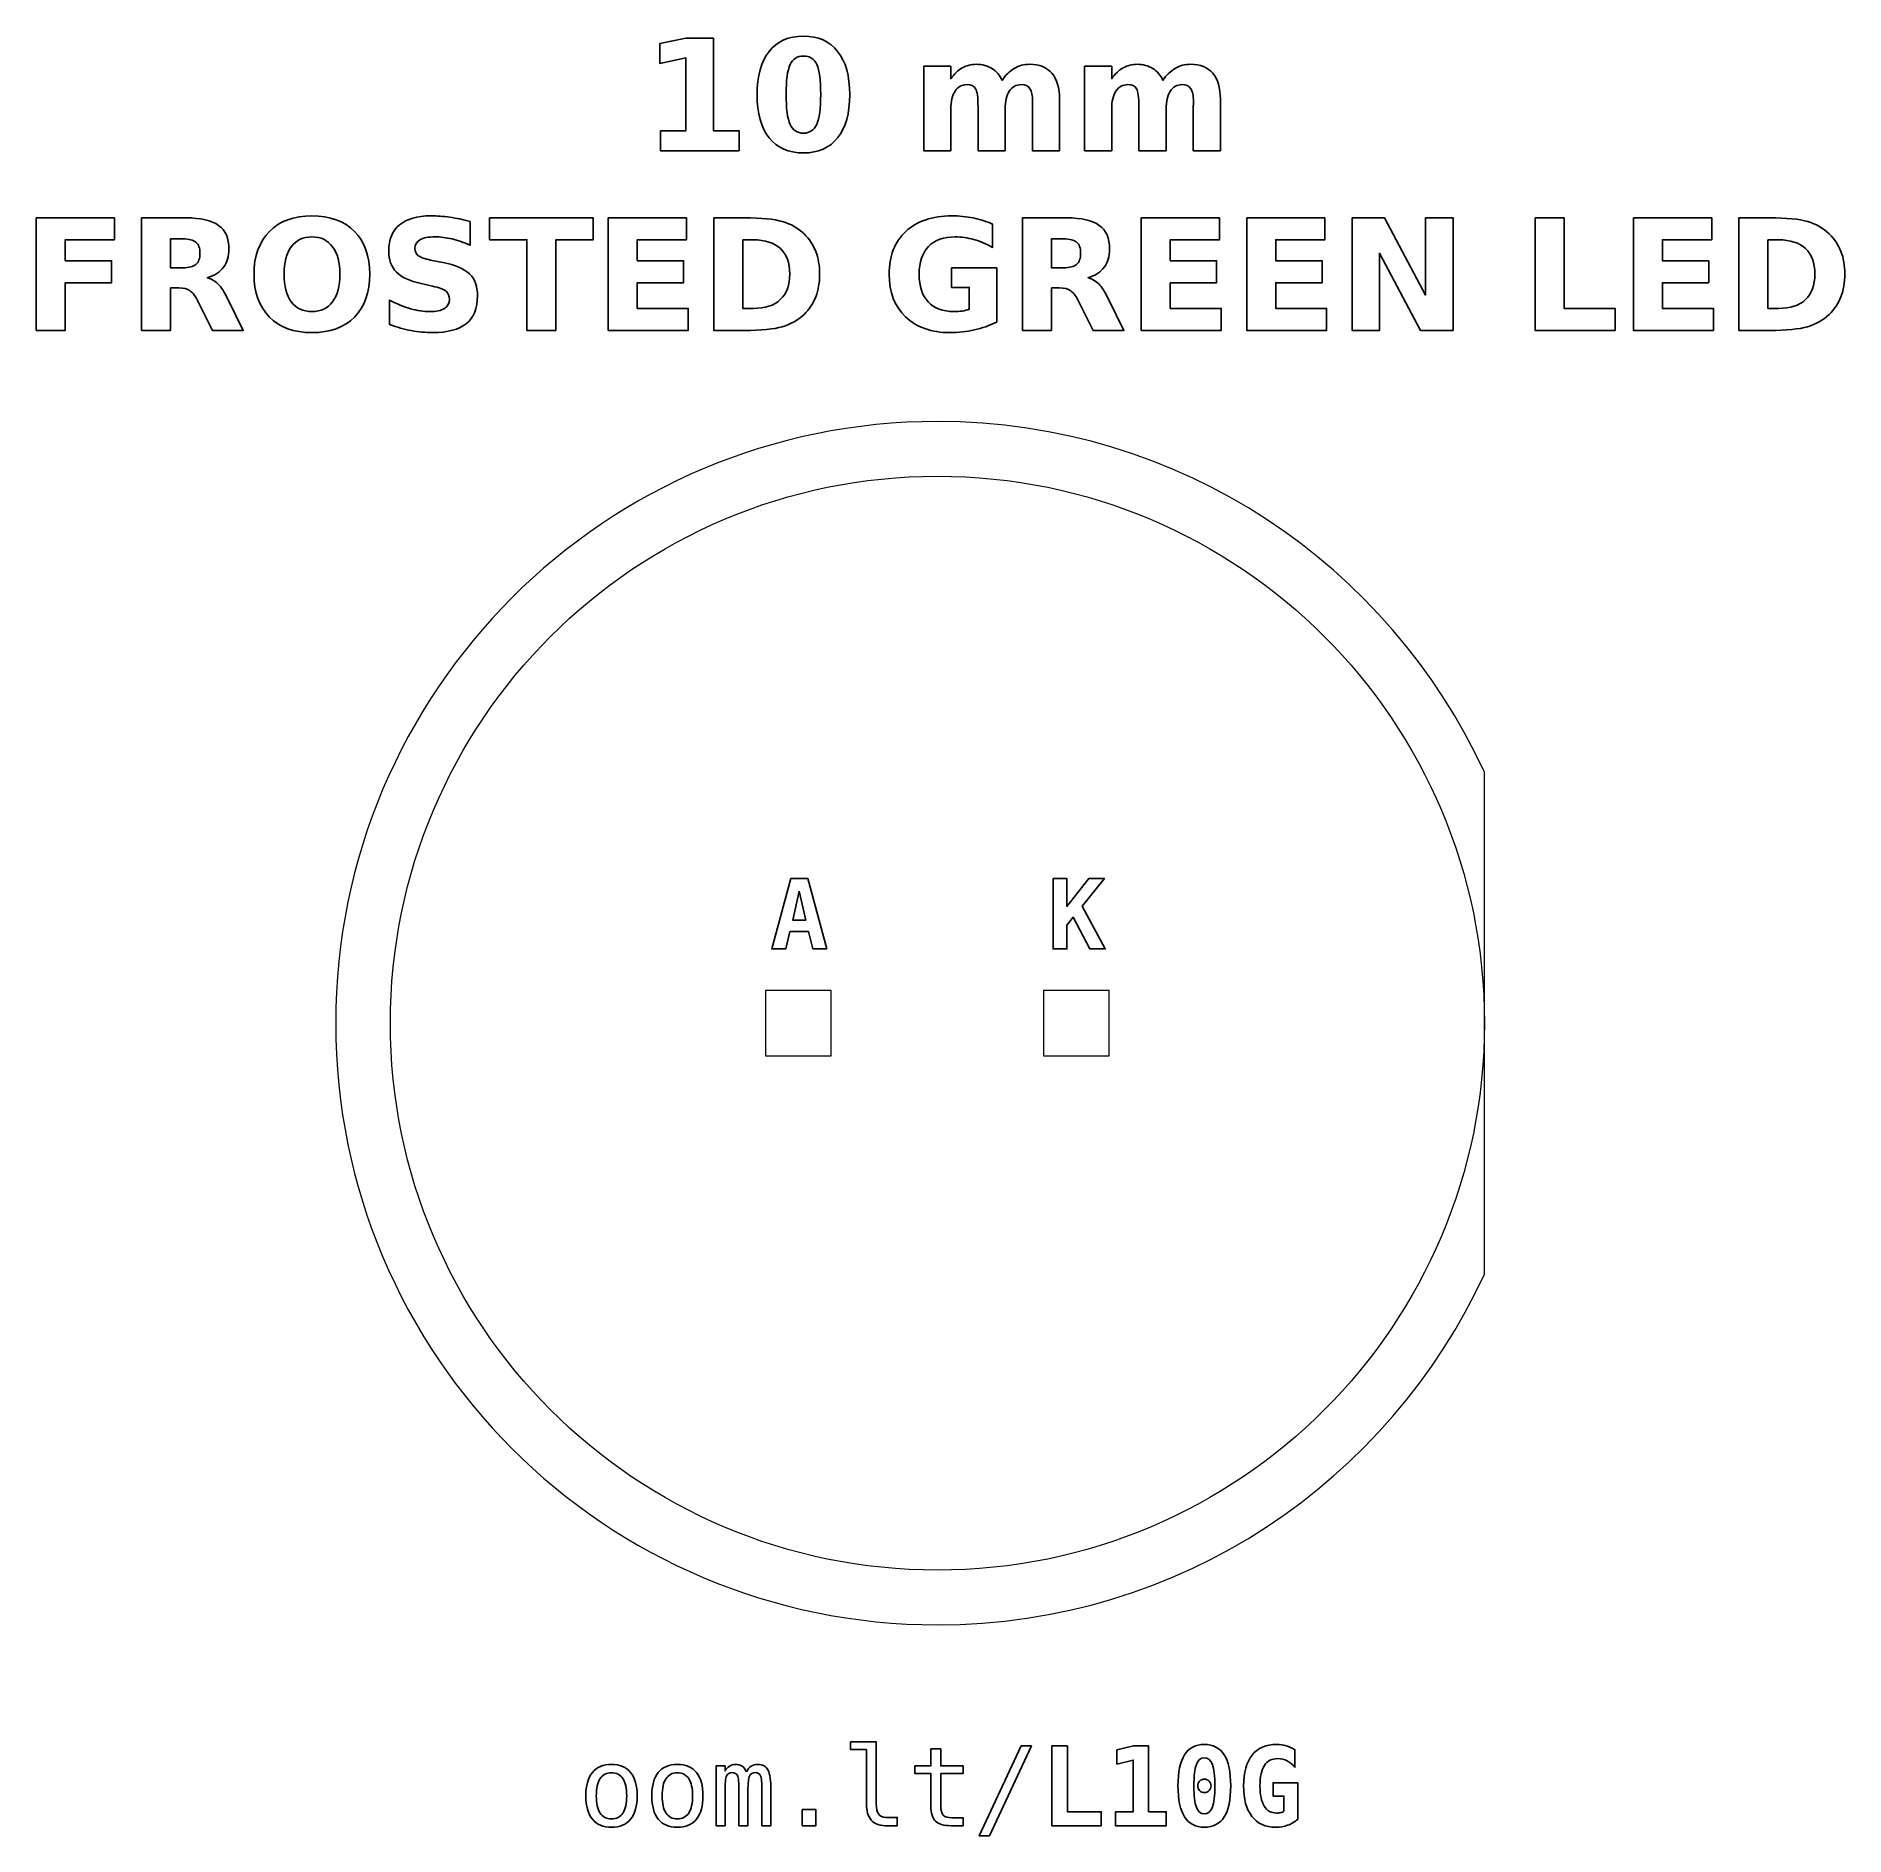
# Model space of a CAD drawing. Header units: centimetres. Extents: x -11.32 to -9.67, y -15.59 to -13.95.
import ezdxf

# ---------------------------------------------------------------- set-up
doc = ezdxf.new("R2010")
doc.units = ezdxf.units.CM
doc.header["$MEASUREMENT"] = 0
doc.layers.add('Layer 1', color=7, linetype='Continuous')

msp = doc.modelspace()

# ---------------------------------------------------------------- linework, layer by layer
at = {"layer": 'Layer 1', "color": 7, "lineweight": 20}
for points in [[(-10.657, -14.88), (-10.597, -14.88), (-10.597, -14.82), (-10.657, -14.82), (-10.657, -14.88)], [(-10.403, -14.88), (-10.343, -14.88), (-10.343, -14.82), (-10.403, -14.82), (-10.403, -14.88)]]:
    msp.add_lwpolyline(points, close=True, dxfattribs=at)
at = {"layer": 'Layer 1', "color": 250, "lineweight": 20}
msp.add_ellipse((-10.5, -14.85), major_axis=(0, 0.5), ratio=1, dxfattribs=at)
at = {"layer": 'Layer 1', "color": 250}
for points, knots in [([(-10.75326, -14.03415), (-10.75326, -14.03415), (-10.72983, -14.03415), (-10.72983, -14.03415), (-10.72983, -14.03415), (-10.72983, -14.03415), (-10.72983, -13.96766), (-10.72983, -13.96766), (-10.72983, -13.96766), (-10.72983, -13.96766), (-10.75387, -13.97263), (-10.75387, -13.97263), (-10.75387, -13.97263), (-10.75387, -13.97263), (-10.75387, -13.95456), (-10.75387, -13.95456), (-10.75387, -13.95456), (-10.75387, -13.95456), (-10.72997, -13.9496), (-10.72997, -13.9496), (-10.72997, -13.9496), (-10.72997, -13.9496), (-10.70476, -13.9496), (-10.70476, -13.9496), (-10.70476, -13.9496), (-10.70476, -13.9496), (-10.70476, -14.03415), (-10.70476, -14.03415), (-10.70476, -14.03415), (-10.70476, -14.03415), (-10.68134, -14.03415), (-10.68134, -14.03415), (-10.68134, -14.03415), (-10.68134, -14.03415), (-10.68134, -14.05247), (-10.68134, -14.05247), (-10.68134, -14.05247), (-10.68134, -14.05247), (-10.75326, -14.05247), (-10.75326, -14.05247), (-10.75326, -14.05247), (-10.75326, -14.05247), (-10.75326, -14.03415), (-10.75326, -14.03415)], [0, 0, 0, 0, 0.0909091, 0.0909091, 0.0909091, 0.0909091, 0.1818182, 0.1818182, 0.1818182, 0.1818182, 0.2727273, 0.2727273, 0.2727273, 0.2727273, 0.3636364, 0.3636364, 0.3636364, 0.3636364, 0.4545455, 0.4545455, 0.4545455, 0.4545455, 0.5454545, 0.5454545, 0.5454545, 0.5454545, 0.6363636, 0.6363636, 0.6363636, 0.6363636, 0.7272727, 0.7272727, 0.7272727, 0.7272727, 0.8181818, 0.8181818, 0.8181818, 0.8181818, 0.9090909, 0.9090909, 0.9090909, 0.9090909, 1, 1, 1, 1]), ([(-10.58016, -14.00113), (-10.58016, -14.01818), (-10.58383, -14.03133), (-10.59119, -14.04059), (-10.59119, -14.04059), (-10.59853, -14.04984), (-10.60897, -14.05447), (-10.62247, -14.05447), (-10.62247, -14.05447), (-10.63602, -14.05447), (-10.64648, -14.04984), (-10.65382, -14.04059), (-10.65382, -14.04059), (-10.66118, -14.03133), (-10.66485, -14.01818), (-10.66485, -14.00113), (-10.66485, -14.00113), (-10.66485, -13.98406), (-10.66118, -13.97088), (-10.65382, -13.96162), (-10.65382, -13.96162), (-10.64648, -13.95238), (-10.63602, -13.94774), (-10.62247, -13.94774), (-10.62247, -13.94774), (-10.60897, -13.94774), (-10.59853, -13.95238), (-10.59119, -13.96162), (-10.59119, -13.96162), (-10.58383, -13.97088), (-10.58016, -13.98406), (-10.58016, -14.00113)], [0, 0, 0, 0, 0.125, 0.125, 0.125, 0.125, 0.25, 0.25, 0.25, 0.25, 0.375, 0.375, 0.375, 0.375, 0.5, 0.5, 0.5, 0.5, 0.625, 0.625, 0.625, 0.625, 0.75, 0.75, 0.75, 0.75, 0.875, 0.875, 0.875, 0.875, 1, 1, 1, 1]), ([(-10.60669, -14.00094), (-10.60669, -13.98808), (-10.60789, -13.97902), (-10.61031, -13.97375), (-10.61031, -13.97375), (-10.61271, -13.96851), (-10.61678, -13.96588), (-10.62247, -13.96588), (-10.62247, -13.96588), (-10.62816, -13.96588), (-10.63223, -13.96851), (-10.63468, -13.97375), (-10.63468, -13.97375), (-10.6371, -13.97902), (-10.63832, -13.98808), (-10.63832, -14.00094), (-10.63832, -14.00094), (-10.63832, -14.01392), (-10.6371, -14.0231), (-10.63468, -14.02841), (-10.63468, -14.02841), (-10.63223, -14.03375), (-10.62816, -14.03641), (-10.62247, -14.03641), (-10.62247, -14.03641), (-10.61683, -14.03641), (-10.61278, -14.03375), (-10.61033, -14.02841), (-10.61033, -14.02841), (-10.60791, -14.0231), (-10.60669, -14.01392), (-10.60669, -14.00094)], [0, 0, 0, 0, 0.125, 0.125, 0.125, 0.125, 0.25, 0.25, 0.25, 0.25, 0.375, 0.375, 0.375, 0.375, 0.5, 0.5, 0.5, 0.5, 0.625, 0.625, 0.625, 0.625, 0.75, 0.75, 0.75, 0.75, 0.875, 0.875, 0.875, 0.875, 1, 1, 1, 1]), ([(-10.44091, -13.98812), (-10.43778, -13.98335), (-10.43409, -13.9797), (-10.42978, -13.97721), (-10.42978, -13.97721), (-10.42548, -13.97469), (-10.42078, -13.97345), (-10.41563, -13.97345), (-10.41563, -13.97345), (-10.40676, -13.97345), (-10.40001, -13.97618), (-10.39538, -13.98166), (-10.39538, -13.98166), (-10.39074, -13.98711), (-10.38841, -13.99506), (-10.38841, -14.00548), (-10.38841, -14.00548), (-10.38841, -14.00548), (-10.38841, -14.05247), (-10.38841, -14.05247), (-10.38841, -14.05247), (-10.38841, -14.05247), (-10.41323, -14.05247), (-10.41323, -14.05247), (-10.41323, -14.05247), (-10.41323, -14.05247), (-10.41323, -14.01223), (-10.41323, -14.01223), (-10.41323, -14.01223), (-10.41318, -14.01164), (-10.41316, -14.01103), (-10.41313, -14.01037), (-10.41313, -14.01037), (-10.41311, -14.00974), (-10.41309, -14.00882), (-10.41309, -14.00762), (-10.41309, -14.00762), (-10.41309, -14.00216), (-10.41388, -13.99819), (-10.41551, -13.99574), (-10.41551, -13.99574), (-10.41711, -13.99327), (-10.41969, -13.99205), (-10.42327, -13.99205), (-10.42327, -13.99205), (-10.42797, -13.99205), (-10.43157, -13.99398), (-10.43413, -13.99784), (-10.43413, -13.99784), (-10.43667, -14.00169), (-10.43799, -14.00727), (-10.43809, -14.01458), (-10.43809, -14.01458), (-10.43809, -14.01458), (-10.43809, -14.05247), (-10.43809, -14.05247), (-10.43809, -14.05247), (-10.43809, -14.05247), (-10.4629, -14.05247), (-10.4629, -14.05247), (-10.4629, -14.05247), (-10.4629, -14.05247), (-10.4629, -14.01223), (-10.4629, -14.01223), (-10.4629, -14.01223), (-10.4629, -14.00369), (-10.46363, -13.99819), (-10.46511, -13.99574), (-10.46511, -13.99574), (-10.46657, -13.99327), (-10.46918, -13.99205), (-10.47294, -13.99205), (-10.47294, -13.99205), (-10.47769, -13.99205), (-10.48134, -13.994), (-10.4839, -13.99788), (-10.4839, -13.99788), (-10.48646, -14.00176), (-10.48776, -14.00729), (-10.48776, -14.01451), (-10.48776, -14.01451), (-10.48776, -14.01451), (-10.48776, -14.05247), (-10.48776, -14.05247), (-10.48776, -14.05247), (-10.48776, -14.05247), (-10.51257, -14.05247), (-10.51257, -14.05247), (-10.51257, -14.05247), (-10.51257, -14.05247), (-10.51257, -13.97531), (-10.51257, -13.97531), (-10.51257, -13.97531), (-10.51257, -13.97531), (-10.48776, -13.97531), (-10.48776, -13.97531), (-10.48776, -13.97531), (-10.48776, -13.97531), (-10.48776, -13.98662), (-10.48776, -13.98662), (-10.48776, -13.98662), (-10.48472, -13.98224), (-10.48124, -13.97898), (-10.47731, -13.97676), (-10.47731, -13.97676), (-10.47339, -13.97455), (-10.46906, -13.97345), (-10.46433, -13.97345), (-10.46433, -13.97345), (-10.45902, -13.97345), (-10.45429, -13.97474), (-10.45022, -13.97731), (-10.45022, -13.97731), (-10.44613, -13.97989), (-10.44302, -13.98349), (-10.44091, -13.98812)], [0, 0, 0, 0, 0.0344828, 0.0344828, 0.0344828, 0.0344828, 0.0689655, 0.0689655, 0.0689655, 0.0689655, 0.1034483, 0.1034483, 0.1034483, 0.1034483, 0.137931, 0.137931, 0.137931, 0.137931, 0.1724138, 0.1724138, 0.1724138, 0.1724138, 0.2068966, 0.2068966, 0.2068966, 0.2068966, 0.2413793, 0.2413793, 0.2413793, 0.2413793, 0.2758621, 0.2758621, 0.2758621, 0.2758621, 0.3103448, 0.3103448, 0.3103448, 0.3103448, 0.3448276, 0.3448276, 0.3448276, 0.3448276, 0.3793103, 0.3793103, 0.3793103, 0.3793103, 0.4137931, 0.4137931, 0.4137931, 0.4137931, 0.4482759, 0.4482759, 0.4482759, 0.4482759, 0.4827586, 0.4827586, 0.4827586, 0.4827586, 0.5172414, 0.5172414, 0.5172414, 0.5172414, 0.5517241, 0.5517241, 0.5517241, 0.5517241, 0.5862069, 0.5862069, 0.5862069, 0.5862069, 0.6206897, 0.6206897, 0.6206897, 0.6206897, 0.6551724, 0.6551724, 0.6551724, 0.6551724, 0.6896552, 0.6896552, 0.6896552, 0.6896552, 0.7241379, 0.7241379, 0.7241379, 0.7241379, 0.7586207, 0.7586207, 0.7586207, 0.7586207, 0.7931034, 0.7931034, 0.7931034, 0.7931034, 0.8275862, 0.8275862, 0.8275862, 0.8275862, 0.862069, 0.862069, 0.862069, 0.862069, 0.8965517, 0.8965517, 0.8965517, 0.8965517, 0.9310345, 0.9310345, 0.9310345, 0.9310345, 0.9655172, 0.9655172, 0.9655172, 0.9655172, 1, 1, 1, 1]), ([(-10.29387, -13.98812), (-10.29074, -13.98335), (-10.28705, -13.9797), (-10.28274, -13.97721), (-10.28274, -13.97721), (-10.27844, -13.97469), (-10.27374, -13.97345), (-10.26859, -13.97345), (-10.26859, -13.97345), (-10.25972, -13.97345), (-10.25297, -13.97618), (-10.24834, -13.98166), (-10.24834, -13.98166), (-10.2437, -13.98711), (-10.24137, -13.99506), (-10.24137, -14.00548), (-10.24137, -14.00548), (-10.24137, -14.00548), (-10.24137, -14.05247), (-10.24137, -14.05247), (-10.24137, -14.05247), (-10.24137, -14.05247), (-10.26619, -14.05247), (-10.26619, -14.05247), (-10.26619, -14.05247), (-10.26619, -14.05247), (-10.26619, -14.01223), (-10.26619, -14.01223), (-10.26619, -14.01223), (-10.26614, -14.01164), (-10.26612, -14.01103), (-10.26609, -14.01037), (-10.26609, -14.01037), (-10.26607, -14.00974), (-10.26605, -14.00882), (-10.26605, -14.00762), (-10.26605, -14.00762), (-10.26605, -14.00216), (-10.26684, -13.99819), (-10.26847, -13.99574), (-10.26847, -13.99574), (-10.27007, -13.99327), (-10.27265, -13.99205), (-10.27623, -13.99205), (-10.27623, -13.99205), (-10.28093, -13.99205), (-10.28453, -13.99398), (-10.28709, -13.99784), (-10.28709, -13.99784), (-10.28963, -14.00169), (-10.29095, -14.00727), (-10.29105, -14.01458), (-10.29105, -14.01458), (-10.29105, -14.01458), (-10.29105, -14.05247), (-10.29105, -14.05247), (-10.29105, -14.05247), (-10.29105, -14.05247), (-10.31586, -14.05247), (-10.31586, -14.05247), (-10.31586, -14.05247), (-10.31586, -14.05247), (-10.31586, -14.01223), (-10.31586, -14.01223), (-10.31586, -14.01223), (-10.31586, -14.00369), (-10.31659, -13.99819), (-10.31807, -13.99574), (-10.31807, -13.99574), (-10.31953, -13.99327), (-10.32214, -13.99205), (-10.3259, -13.99205), (-10.3259, -13.99205), (-10.33065, -13.99205), (-10.3343, -13.994), (-10.33686, -13.99788), (-10.33686, -13.99788), (-10.33942, -14.00176), (-10.34072, -14.00729), (-10.34072, -14.01451), (-10.34072, -14.01451), (-10.34072, -14.01451), (-10.34072, -14.05247), (-10.34072, -14.05247), (-10.34072, -14.05247), (-10.34072, -14.05247), (-10.36553, -14.05247), (-10.36553, -14.05247), (-10.36553, -14.05247), (-10.36553, -14.05247), (-10.36553, -13.97531), (-10.36553, -13.97531), (-10.36553, -13.97531), (-10.36553, -13.97531), (-10.34072, -13.97531), (-10.34072, -13.97531), (-10.34072, -13.97531), (-10.34072, -13.97531), (-10.34072, -13.98662), (-10.34072, -13.98662), (-10.34072, -13.98662), (-10.33768, -13.98224), (-10.3342, -13.97898), (-10.33027, -13.97676), (-10.33027, -13.97676), (-10.32635, -13.97455), (-10.32202, -13.97345), (-10.31729, -13.97345), (-10.31729, -13.97345), (-10.31198, -13.97345), (-10.30725, -13.97474), (-10.30318, -13.97731), (-10.30318, -13.97731), (-10.29909, -13.97989), (-10.29598, -13.98349), (-10.29387, -13.98812)], [0, 0, 0, 0, 0.0344828, 0.0344828, 0.0344828, 0.0344828, 0.0689655, 0.0689655, 0.0689655, 0.0689655, 0.1034483, 0.1034483, 0.1034483, 0.1034483, 0.137931, 0.137931, 0.137931, 0.137931, 0.1724138, 0.1724138, 0.1724138, 0.1724138, 0.2068966, 0.2068966, 0.2068966, 0.2068966, 0.2413793, 0.2413793, 0.2413793, 0.2413793, 0.2758621, 0.2758621, 0.2758621, 0.2758621, 0.3103448, 0.3103448, 0.3103448, 0.3103448, 0.3448276, 0.3448276, 0.3448276, 0.3448276, 0.3793103, 0.3793103, 0.3793103, 0.3793103, 0.4137931, 0.4137931, 0.4137931, 0.4137931, 0.4482759, 0.4482759, 0.4482759, 0.4482759, 0.4827586, 0.4827586, 0.4827586, 0.4827586, 0.5172414, 0.5172414, 0.5172414, 0.5172414, 0.5517241, 0.5517241, 0.5517241, 0.5517241, 0.5862069, 0.5862069, 0.5862069, 0.5862069, 0.6206897, 0.6206897, 0.6206897, 0.6206897, 0.6551724, 0.6551724, 0.6551724, 0.6551724, 0.6896552, 0.6896552, 0.6896552, 0.6896552, 0.7241379, 0.7241379, 0.7241379, 0.7241379, 0.7586207, 0.7586207, 0.7586207, 0.7586207, 0.7931034, 0.7931034, 0.7931034, 0.7931034, 0.8275862, 0.8275862, 0.8275862, 0.8275862, 0.862069, 0.862069, 0.862069, 0.862069, 0.8965517, 0.8965517, 0.8965517, 0.8965517, 0.9310345, 0.9310345, 0.9310345, 0.9310345, 0.9655172, 0.9655172, 0.9655172, 0.9655172, 1, 1, 1, 1]), ([(-11.32377, -14.11385), (-11.32377, -14.11385), (-11.25218, -14.11385), (-11.25218, -14.11385), (-11.25218, -14.11385), (-11.25218, -14.11385), (-11.25218, -14.13391), (-11.25218, -14.13391), (-11.25218, -14.13391), (-11.25218, -14.13391), (-11.29724, -14.13391), (-11.29724, -14.13391), (-11.29724, -14.13391), (-11.29724, -14.13391), (-11.29724, -14.15306), (-11.29724, -14.15306), (-11.29724, -14.15306), (-11.29724, -14.15306), (-11.25486, -14.15306), (-11.25486, -14.15306), (-11.25486, -14.15306), (-11.25486, -14.15306), (-11.25486, -14.17312), (-11.25486, -14.17312), (-11.25486, -14.17312), (-11.25486, -14.17312), (-11.29724, -14.17312), (-11.29724, -14.17312), (-11.29724, -14.17312), (-11.29724, -14.17312), (-11.29724, -14.21672), (-11.29724, -14.21672), (-11.29724, -14.21672), (-11.29724, -14.21672), (-11.32377, -14.21672), (-11.32377, -14.21672), (-11.32377, -14.21672), (-11.32377, -14.21672), (-11.32377, -14.11385), (-11.32377, -14.11385)], [0, 0, 0, 0, 0.1, 0.1, 0.1, 0.1, 0.2, 0.2, 0.2, 0.2, 0.3, 0.3, 0.3, 0.3, 0.4, 0.4, 0.4, 0.4, 0.5, 0.5, 0.5, 0.5, 0.6, 0.6, 0.6, 0.6, 0.7, 0.7, 0.7, 0.7, 0.8, 0.8, 0.8, 0.8, 0.9, 0.9, 0.9, 0.9, 1, 1, 1, 1]), ([(-11.20084, -14.1778), (-11.20084, -14.1778), (-11.20084, -14.21672), (-11.20084, -14.21672), (-11.20084, -14.21672), (-11.20084, -14.21672), (-11.22737, -14.21672), (-11.22737, -14.21672), (-11.22737, -14.21672), (-11.22737, -14.21672), (-11.22737, -14.11385), (-11.22737, -14.11385), (-11.22737, -14.11385), (-11.22737, -14.11385), (-11.18685, -14.11385), (-11.18685, -14.11385), (-11.18685, -14.11385), (-11.1733, -14.11385), (-11.16335, -14.11613), (-11.15705, -14.12067), (-11.15705, -14.12067), (-11.15073, -14.12521), (-11.14757, -14.13241), (-11.14757, -14.14224), (-11.14757, -14.14224), (-11.14757, -14.14903), (-11.14922, -14.15463), (-11.15249, -14.15898), (-11.15249, -14.15898), (-11.15578, -14.16336), (-11.16074, -14.16658), (-11.16735, -14.16863), (-11.16735, -14.16863), (-11.16373, -14.16947), (-11.16046, -14.17133), (-11.15759, -14.17425), (-11.15759, -14.17425), (-11.15472, -14.17716), (-11.15183, -14.18158), (-11.14889, -14.18751), (-11.14889, -14.18751), (-11.14889, -14.18751), (-11.13447, -14.21672), (-11.13447, -14.21672), (-11.13447, -14.21672), (-11.13447, -14.21672), (-11.16274, -14.21672), (-11.16274, -14.21672), (-11.16274, -14.21672), (-11.16274, -14.21672), (-11.17528, -14.19116), (-11.17528, -14.19116), (-11.17528, -14.19116), (-11.17779, -14.18603), (-11.18036, -14.1825), (-11.18297, -14.18062), (-11.18297, -14.18062), (-11.18556, -14.17874), (-11.18901, -14.1778), (-11.19334, -14.1778), (-11.19334, -14.1778), (-11.19334, -14.1778), (-11.20084, -14.1778), (-11.20084, -14.1778)], [0, 0, 0, 0, 0.0625, 0.0625, 0.0625, 0.0625, 0.125, 0.125, 0.125, 0.125, 0.1875, 0.1875, 0.1875, 0.1875, 0.25, 0.25, 0.25, 0.25, 0.3125, 0.3125, 0.3125, 0.3125, 0.375, 0.375, 0.375, 0.375, 0.4375, 0.4375, 0.4375, 0.4375, 0.5, 0.5, 0.5, 0.5, 0.5625, 0.5625, 0.5625, 0.5625, 0.625, 0.625, 0.625, 0.625, 0.6875, 0.6875, 0.6875, 0.6875, 0.75, 0.75, 0.75, 0.75, 0.8125, 0.8125, 0.8125, 0.8125, 0.875, 0.875, 0.875, 0.875, 0.9375, 0.9375, 0.9375, 0.9375, 1, 1, 1, 1]), ([(-11.07173, -14.11199), (-11.0552, -14.11199), (-11.04224, -14.11672), (-11.03288, -14.1262), (-11.03288, -14.1262), (-11.0235, -14.13565), (-11.01882, -14.1487), (-11.01882, -14.16538), (-11.01882, -14.16538), (-11.01882, -14.18201), (-11.0235, -14.19506), (-11.03288, -14.20451), (-11.03288, -14.20451), (-11.04224, -14.21399), (-11.0552, -14.21872), (-11.07173, -14.21872), (-11.07173, -14.21872), (-11.08822, -14.21872), (-11.10115, -14.21399), (-11.11056, -14.20451), (-11.11056, -14.20451), (-11.11994, -14.19506), (-11.12465, -14.18201), (-11.12465, -14.16538), (-11.12465, -14.16538), (-11.12465, -14.1487), (-11.11994, -14.13565), (-11.11056, -14.1262), (-11.11056, -14.1262), (-11.10115, -14.11672), (-11.08822, -14.11199), (-11.07173, -14.11199)], [0, 0, 0, 0, 0.125, 0.125, 0.125, 0.125, 0.25, 0.25, 0.25, 0.25, 0.375, 0.375, 0.375, 0.375, 0.5, 0.5, 0.5, 0.5, 0.625, 0.625, 0.625, 0.625, 0.75, 0.75, 0.75, 0.75, 0.875, 0.875, 0.875, 0.875, 1, 1, 1, 1]), ([(-10.92716, -14.1171), (-10.92716, -14.1171), (-10.92716, -14.13885), (-10.92716, -14.13885), (-10.92716, -14.13885), (-10.93281, -14.13633), (-10.93833, -14.13443), (-10.94369, -14.13314), (-10.94369, -14.13314), (-10.94908, -14.13184), (-10.95416, -14.13121), (-10.95893, -14.13121), (-10.95893, -14.13121), (-10.96526, -14.13121), (-10.96996, -14.13208), (-10.973, -14.13382), (-10.973, -14.13382), (-10.97603, -14.13558), (-10.97754, -14.13829), (-10.97754, -14.14196), (-10.97754, -14.14196), (-10.97754, -14.14471), (-10.97653, -14.14687), (-10.97448, -14.1484), (-10.97448, -14.1484), (-10.97243, -14.14993), (-10.96872, -14.15127), (-10.96333, -14.15237), (-10.96333, -14.15237), (-10.96333, -14.15237), (-10.95204, -14.15463), (-10.95204, -14.15463), (-10.95204, -14.15463), (-10.94059, -14.15694), (-10.93248, -14.16042), (-10.92766, -14.16512), (-10.92766, -14.16512), (-10.92283, -14.1698), (-10.92041, -14.17646), (-10.92041, -14.18509), (-10.92041, -14.18509), (-10.92041, -14.19645), (-10.92377, -14.20489), (-10.9305, -14.21042), (-10.9305, -14.21042), (-10.93723, -14.21594), (-10.9475, -14.21872), (-10.96133, -14.21872), (-10.96133, -14.21872), (-10.96787, -14.21872), (-10.97441, -14.21811), (-10.98097, -14.21686), (-10.98097, -14.21686), (-10.98753, -14.21561), (-10.99412, -14.21378), (-11.00068, -14.21136), (-11.00068, -14.21136), (-11.00068, -14.21136), (-11.00068, -14.18897), (-11.00068, -14.18897), (-11.00068, -14.18897), (-10.99412, -14.19245), (-10.98777, -14.19508), (-10.98163, -14.19685), (-10.98163, -14.19685), (-10.97549, -14.19861), (-10.96959, -14.1995), (-10.9639, -14.1995), (-10.9639, -14.1995), (-10.95811, -14.1995), (-10.95367, -14.19854), (-10.95059, -14.19661), (-10.95059, -14.19661), (-10.9475, -14.19468), (-10.94598, -14.19193), (-10.94598, -14.18833), (-10.94598, -14.18833), (-10.94598, -14.18513), (-10.94701, -14.18264), (-10.9491, -14.1809), (-10.9491, -14.1809), (-10.9512, -14.17916), (-10.95536, -14.17759), (-10.96162, -14.17622), (-10.96162, -14.17622), (-10.96162, -14.17622), (-10.97189, -14.17394), (-10.97189, -14.17394), (-10.97189, -14.17394), (-10.98217, -14.17173), (-10.9897, -14.16823), (-10.99445, -14.1634), (-10.99445, -14.1634), (-10.9992, -14.15858), (-11.00157, -14.15207), (-11.00157, -14.14391), (-11.00157, -14.14391), (-11.00157, -14.13365), (-10.99826, -14.12577), (-10.99165, -14.12027), (-10.99165, -14.12027), (-10.98504, -14.11474), (-10.97554, -14.11199), (-10.96312, -14.11199), (-10.96312, -14.11199), (-10.95748, -14.11199), (-10.95167, -14.11242), (-10.94569, -14.11326), (-10.94569, -14.11326), (-10.93972, -14.11411), (-10.93354, -14.11538), (-10.92716, -14.1171)], [0, 0, 0, 0, 0.0357143, 0.0357143, 0.0357143, 0.0357143, 0.0714286, 0.0714286, 0.0714286, 0.0714286, 0.1071429, 0.1071429, 0.1071429, 0.1071429, 0.1428571, 0.1428571, 0.1428571, 0.1428571, 0.1785714, 0.1785714, 0.1785714, 0.1785714, 0.2142857, 0.2142857, 0.2142857, 0.2142857, 0.25, 0.25, 0.25, 0.25, 0.2857143, 0.2857143, 0.2857143, 0.2857143, 0.3214286, 0.3214286, 0.3214286, 0.3214286, 0.3571429, 0.3571429, 0.3571429, 0.3571429, 0.3928571, 0.3928571, 0.3928571, 0.3928571, 0.4285714, 0.4285714, 0.4285714, 0.4285714, 0.4642857, 0.4642857, 0.4642857, 0.4642857, 0.5, 0.5, 0.5, 0.5, 0.5357143, 0.5357143, 0.5357143, 0.5357143, 0.5714286, 0.5714286, 0.5714286, 0.5714286, 0.6071429, 0.6071429, 0.6071429, 0.6071429, 0.6428571, 0.6428571, 0.6428571, 0.6428571, 0.6785714, 0.6785714, 0.6785714, 0.6785714, 0.7142857, 0.7142857, 0.7142857, 0.7142857, 0.75, 0.75, 0.75, 0.75, 0.7857143, 0.7857143, 0.7857143, 0.7857143, 0.8214286, 0.8214286, 0.8214286, 0.8214286, 0.8571429, 0.8571429, 0.8571429, 0.8571429, 0.8928571, 0.8928571, 0.8928571, 0.8928571, 0.9285714, 0.9285714, 0.9285714, 0.9285714, 0.9642857, 0.9642857, 0.9642857, 0.9642857, 1, 1, 1, 1]), ([(-10.90941, -14.11385), (-10.90941, -14.11385), (-10.81461, -14.11385), (-10.81461, -14.11385), (-10.81461, -14.11385), (-10.81461, -14.11385), (-10.81461, -14.13391), (-10.81461, -14.13391), (-10.81461, -14.13391), (-10.81461, -14.13391), (-10.84871, -14.13391), (-10.84871, -14.13391), (-10.84871, -14.13391), (-10.84871, -14.13391), (-10.84871, -14.21672), (-10.84871, -14.21672), (-10.84871, -14.21672), (-10.84871, -14.21672), (-10.87524, -14.21672), (-10.87524, -14.21672), (-10.87524, -14.21672), (-10.87524, -14.21672), (-10.87524, -14.13391), (-10.87524, -14.13391), (-10.87524, -14.13391), (-10.87524, -14.13391), (-10.90941, -14.13391), (-10.90941, -14.13391), (-10.90941, -14.13391), (-10.90941, -14.13391), (-10.90941, -14.11385), (-10.90941, -14.11385)], [0, 0, 0, 0, 0.125, 0.125, 0.125, 0.125, 0.25, 0.25, 0.25, 0.25, 0.375, 0.375, 0.375, 0.375, 0.5, 0.5, 0.5, 0.5, 0.625, 0.625, 0.625, 0.625, 0.75, 0.75, 0.75, 0.75, 0.875, 0.875, 0.875, 0.875, 1, 1, 1, 1]), ([(-10.80087, -14.11385), (-10.80087, -14.11385), (-10.72928, -14.11385), (-10.72928, -14.11385), (-10.72928, -14.11385), (-10.72928, -14.11385), (-10.72928, -14.13391), (-10.72928, -14.13391), (-10.72928, -14.13391), (-10.72928, -14.13391), (-10.77434, -14.13391), (-10.77434, -14.13391), (-10.77434, -14.13391), (-10.77434, -14.13391), (-10.77434, -14.15306), (-10.77434, -14.15306), (-10.77434, -14.15306), (-10.77434, -14.15306), (-10.73199, -14.15306), (-10.73199, -14.15306), (-10.73199, -14.15306), (-10.73199, -14.15306), (-10.73199, -14.17312), (-10.73199, -14.17312), (-10.73199, -14.17312), (-10.73199, -14.17312), (-10.77434, -14.17312), (-10.77434, -14.17312), (-10.77434, -14.17312), (-10.77434, -14.17312), (-10.77434, -14.19666), (-10.77434, -14.19666), (-10.77434, -14.19666), (-10.77434, -14.19666), (-10.72778, -14.19666), (-10.72778, -14.19666), (-10.72778, -14.19666), (-10.72778, -14.19666), (-10.72778, -14.21672), (-10.72778, -14.21672), (-10.72778, -14.21672), (-10.72778, -14.21672), (-10.80087, -14.21672), (-10.80087, -14.21672), (-10.80087, -14.21672), (-10.80087, -14.21672), (-10.80087, -14.11385), (-10.80087, -14.11385)], [0, 0, 0, 0, 0.0833333, 0.0833333, 0.0833333, 0.0833333, 0.1666667, 0.1666667, 0.1666667, 0.1666667, 0.25, 0.25, 0.25, 0.25, 0.3333333, 0.3333333, 0.3333333, 0.3333333, 0.4166667, 0.4166667, 0.4166667, 0.4166667, 0.5, 0.5, 0.5, 0.5, 0.5833333, 0.5833333, 0.5833333, 0.5833333, 0.6666667, 0.6666667, 0.6666667, 0.6666667, 0.75, 0.75, 0.75, 0.75, 0.8333333, 0.8333333, 0.8333333, 0.8333333, 0.9166667, 0.9166667, 0.9166667, 0.9166667, 1, 1, 1, 1]), ([(-10.70447, -14.11385), (-10.70447, -14.11385), (-10.67648, -14.11385), (-10.67648, -14.11385), (-10.67648, -14.11385), (-10.66087, -14.11385), (-10.64925, -14.11496), (-10.64161, -14.11719), (-10.64161, -14.11719), (-10.63396, -14.11942), (-10.6274, -14.12319), (-10.62192, -14.12853), (-10.62192, -14.12853), (-10.6171, -14.13316), (-10.61353, -14.13852), (-10.61117, -14.14459), (-10.61117, -14.14459), (-10.60885, -14.15063), (-10.60767, -14.1575), (-10.60767, -14.16519), (-10.60767, -14.16519), (-10.60767, -14.17295), (-10.60885, -14.17987), (-10.61117, -14.18596), (-10.61117, -14.18596), (-10.61353, -14.19205), (-10.6171, -14.19741), (-10.62192, -14.20204), (-10.62192, -14.20204), (-10.62745, -14.20738), (-10.63406, -14.21115), (-10.64177, -14.21338), (-10.64177, -14.21338), (-10.64949, -14.21561), (-10.66106, -14.21672), (-10.67648, -14.21672), (-10.67648, -14.21672), (-10.67648, -14.21672), (-10.70447, -14.21672), (-10.70447, -14.21672), (-10.70447, -14.21672), (-10.70447, -14.21672), (-10.70447, -14.11385), (-10.70447, -14.11385)], [0, 0, 0, 0, 0.0909091, 0.0909091, 0.0909091, 0.0909091, 0.1818182, 0.1818182, 0.1818182, 0.1818182, 0.2727273, 0.2727273, 0.2727273, 0.2727273, 0.3636364, 0.3636364, 0.3636364, 0.3636364, 0.4545455, 0.4545455, 0.4545455, 0.4545455, 0.5454545, 0.5454545, 0.5454545, 0.5454545, 0.6363636, 0.6363636, 0.6363636, 0.6363636, 0.7272727, 0.7272727, 0.7272727, 0.7272727, 0.8181818, 0.8181818, 0.8181818, 0.8181818, 0.9090909, 0.9090909, 0.9090909, 0.9090909, 1, 1, 1, 1]), ([(-10.44575, -14.20908), (-10.45236, -14.2123), (-10.45922, -14.2147), (-10.46635, -14.21632), (-10.46635, -14.21632), (-10.47348, -14.21792), (-10.48081, -14.21872), (-10.48841, -14.21872), (-10.48841, -14.21872), (-10.50553, -14.21872), (-10.5191, -14.21392), (-10.52912, -14.20435), (-10.52912, -14.20435), (-10.53914, -14.19478), (-10.54415, -14.1818), (-10.54415, -14.16538), (-10.54415, -14.16538), (-10.54415, -14.1488), (-10.53904, -14.13577), (-10.52886, -14.12624), (-10.52886, -14.12624), (-10.51865, -14.11674), (-10.50468, -14.11199), (-10.48695, -14.11199), (-10.48695, -14.11199), (-10.48011, -14.11199), (-10.47355, -14.11263), (-10.46727, -14.11392), (-10.46727, -14.11392), (-10.46101, -14.11521), (-10.45508, -14.11712), (-10.44953, -14.11964), (-10.44953, -14.11964), (-10.44953, -14.11964), (-10.44953, -14.14092), (-10.44953, -14.14092), (-10.44953, -14.14092), (-10.45527, -14.13765), (-10.46099, -14.13523), (-10.46666, -14.13363), (-10.46666, -14.13363), (-10.47232, -14.13201), (-10.47801, -14.13121), (-10.48371, -14.13121), (-10.48371, -14.13121), (-10.49429, -14.13121), (-10.50243, -14.13417), (-10.50814, -14.14007), (-10.50814, -14.14007), (-10.51386, -14.14598), (-10.51673, -14.15442), (-10.51673, -14.16538), (-10.51673, -14.16538), (-10.51673, -14.17627), (-10.51397, -14.18469), (-10.50845, -14.19061), (-10.50845, -14.19061), (-10.50294, -14.19654), (-10.49511, -14.1995), (-10.48495, -14.1995), (-10.48495, -14.1995), (-10.4822, -14.1995), (-10.47964, -14.19934), (-10.47726, -14.19899), (-10.47726, -14.19899), (-10.47489, -14.19863), (-10.47277, -14.19809), (-10.47089, -14.19736), (-10.47089, -14.19736), (-10.47089, -14.19736), (-10.47089, -14.17737), (-10.47089, -14.17737), (-10.47089, -14.17737), (-10.47089, -14.17737), (-10.48707, -14.17737), (-10.48707, -14.17737), (-10.48707, -14.17737), (-10.48707, -14.17737), (-10.48707, -14.15959), (-10.48707, -14.15959), (-10.48707, -14.15959), (-10.48707, -14.15959), (-10.44575, -14.15959), (-10.44575, -14.15959), (-10.44575, -14.15959), (-10.44575, -14.15959), (-10.44575, -14.20908), (-10.44575, -14.20908)], [0, 0, 0, 0, 0.0454545, 0.0454545, 0.0454545, 0.0454545, 0.0909091, 0.0909091, 0.0909091, 0.0909091, 0.1363636, 0.1363636, 0.1363636, 0.1363636, 0.1818182, 0.1818182, 0.1818182, 0.1818182, 0.2272727, 0.2272727, 0.2272727, 0.2272727, 0.2727273, 0.2727273, 0.2727273, 0.2727273, 0.3181818, 0.3181818, 0.3181818, 0.3181818, 0.3636364, 0.3636364, 0.3636364, 0.3636364, 0.4090909, 0.4090909, 0.4090909, 0.4090909, 0.4545455, 0.4545455, 0.4545455, 0.4545455, 0.5, 0.5, 0.5, 0.5, 0.5454545, 0.5454545, 0.5454545, 0.5454545, 0.5909091, 0.5909091, 0.5909091, 0.5909091, 0.6363636, 0.6363636, 0.6363636, 0.6363636, 0.6818182, 0.6818182, 0.6818182, 0.6818182, 0.7272727, 0.7272727, 0.7272727, 0.7272727, 0.7727273, 0.7727273, 0.7727273, 0.7727273, 0.8181818, 0.8181818, 0.8181818, 0.8181818, 0.8636364, 0.8636364, 0.8636364, 0.8636364, 0.9090909, 0.9090909, 0.9090909, 0.9090909, 0.9545455, 0.9545455, 0.9545455, 0.9545455, 1, 1, 1, 1]), ([(-10.39586, -14.1778), (-10.39586, -14.1778), (-10.39586, -14.21672), (-10.39586, -14.21672), (-10.39586, -14.21672), (-10.39586, -14.21672), (-10.42239, -14.21672), (-10.42239, -14.21672), (-10.42239, -14.21672), (-10.42239, -14.21672), (-10.42239, -14.11385), (-10.42239, -14.11385), (-10.42239, -14.11385), (-10.42239, -14.11385), (-10.38187, -14.11385), (-10.38187, -14.11385), (-10.38187, -14.11385), (-10.36832, -14.11385), (-10.35837, -14.11613), (-10.35207, -14.12067), (-10.35207, -14.12067), (-10.34575, -14.12521), (-10.34259, -14.13241), (-10.34259, -14.14224), (-10.34259, -14.14224), (-10.34259, -14.14903), (-10.34424, -14.15463), (-10.34751, -14.15898), (-10.34751, -14.15898), (-10.3508, -14.16336), (-10.35576, -14.16658), (-10.36237, -14.16863), (-10.36237, -14.16863), (-10.35875, -14.16947), (-10.35548, -14.17133), (-10.35261, -14.17425), (-10.35261, -14.17425), (-10.34974, -14.17716), (-10.34685, -14.18158), (-10.34391, -14.18751), (-10.34391, -14.18751), (-10.34391, -14.18751), (-10.32949, -14.21672), (-10.32949, -14.21672), (-10.32949, -14.21672), (-10.32949, -14.21672), (-10.35776, -14.21672), (-10.35776, -14.21672), (-10.35776, -14.21672), (-10.35776, -14.21672), (-10.3703, -14.19116), (-10.3703, -14.19116), (-10.3703, -14.19116), (-10.37281, -14.18603), (-10.37538, -14.1825), (-10.37799, -14.18062), (-10.37799, -14.18062), (-10.38058, -14.17874), (-10.38403, -14.1778), (-10.38836, -14.1778), (-10.38836, -14.1778), (-10.38836, -14.1778), (-10.39586, -14.1778), (-10.39586, -14.1778)], [0, 0, 0, 0, 0.0625, 0.0625, 0.0625, 0.0625, 0.125, 0.125, 0.125, 0.125, 0.1875, 0.1875, 0.1875, 0.1875, 0.25, 0.25, 0.25, 0.25, 0.3125, 0.3125, 0.3125, 0.3125, 0.375, 0.375, 0.375, 0.375, 0.4375, 0.4375, 0.4375, 0.4375, 0.5, 0.5, 0.5, 0.5, 0.5625, 0.5625, 0.5625, 0.5625, 0.625, 0.625, 0.625, 0.625, 0.6875, 0.6875, 0.6875, 0.6875, 0.75, 0.75, 0.75, 0.75, 0.8125, 0.8125, 0.8125, 0.8125, 0.875, 0.875, 0.875, 0.875, 0.9375, 0.9375, 0.9375, 0.9375, 1, 1, 1, 1]), ([(-10.31374, -14.11385), (-10.31374, -14.11385), (-10.24215, -14.11385), (-10.24215, -14.11385), (-10.24215, -14.11385), (-10.24215, -14.11385), (-10.24215, -14.13391), (-10.24215, -14.13391), (-10.24215, -14.13391), (-10.24215, -14.13391), (-10.28721, -14.13391), (-10.28721, -14.13391), (-10.28721, -14.13391), (-10.28721, -14.13391), (-10.28721, -14.15306), (-10.28721, -14.15306), (-10.28721, -14.15306), (-10.28721, -14.15306), (-10.24486, -14.15306), (-10.24486, -14.15306), (-10.24486, -14.15306), (-10.24486, -14.15306), (-10.24486, -14.17312), (-10.24486, -14.17312), (-10.24486, -14.17312), (-10.24486, -14.17312), (-10.28721, -14.17312), (-10.28721, -14.17312), (-10.28721, -14.17312), (-10.28721, -14.17312), (-10.28721, -14.19666), (-10.28721, -14.19666), (-10.28721, -14.19666), (-10.28721, -14.19666), (-10.24065, -14.19666), (-10.24065, -14.19666), (-10.24065, -14.19666), (-10.24065, -14.19666), (-10.24065, -14.21672), (-10.24065, -14.21672), (-10.24065, -14.21672), (-10.24065, -14.21672), (-10.31374, -14.21672), (-10.31374, -14.21672), (-10.31374, -14.21672), (-10.31374, -14.21672), (-10.31374, -14.11385), (-10.31374, -14.11385)], [0, 0, 0, 0, 0.0833333, 0.0833333, 0.0833333, 0.0833333, 0.1666667, 0.1666667, 0.1666667, 0.1666667, 0.25, 0.25, 0.25, 0.25, 0.3333333, 0.3333333, 0.3333333, 0.3333333, 0.4166667, 0.4166667, 0.4166667, 0.4166667, 0.5, 0.5, 0.5, 0.5, 0.5833333, 0.5833333, 0.5833333, 0.5833333, 0.6666667, 0.6666667, 0.6666667, 0.6666667, 0.75, 0.75, 0.75, 0.75, 0.8333333, 0.8333333, 0.8333333, 0.8333333, 0.9166667, 0.9166667, 0.9166667, 0.9166667, 1, 1, 1, 1]), ([(-10.21734, -14.11385), (-10.21734, -14.11385), (-10.14575, -14.11385), (-10.14575, -14.11385), (-10.14575, -14.11385), (-10.14575, -14.11385), (-10.14575, -14.13391), (-10.14575, -14.13391), (-10.14575, -14.13391), (-10.14575, -14.13391), (-10.19081, -14.13391), (-10.19081, -14.13391), (-10.19081, -14.13391), (-10.19081, -14.13391), (-10.19081, -14.15306), (-10.19081, -14.15306), (-10.19081, -14.15306), (-10.19081, -14.15306), (-10.14846, -14.15306), (-10.14846, -14.15306), (-10.14846, -14.15306), (-10.14846, -14.15306), (-10.14846, -14.17312), (-10.14846, -14.17312), (-10.14846, -14.17312), (-10.14846, -14.17312), (-10.19081, -14.17312), (-10.19081, -14.17312), (-10.19081, -14.17312), (-10.19081, -14.17312), (-10.19081, -14.19666), (-10.19081, -14.19666), (-10.19081, -14.19666), (-10.19081, -14.19666), (-10.14425, -14.19666), (-10.14425, -14.19666), (-10.14425, -14.19666), (-10.14425, -14.19666), (-10.14425, -14.21672), (-10.14425, -14.21672), (-10.14425, -14.21672), (-10.14425, -14.21672), (-10.21734, -14.21672), (-10.21734, -14.21672), (-10.21734, -14.21672), (-10.21734, -14.21672), (-10.21734, -14.11385), (-10.21734, -14.11385)], [0, 0, 0, 0, 0.0833333, 0.0833333, 0.0833333, 0.0833333, 0.1666667, 0.1666667, 0.1666667, 0.1666667, 0.25, 0.25, 0.25, 0.25, 0.3333333, 0.3333333, 0.3333333, 0.3333333, 0.4166667, 0.4166667, 0.4166667, 0.4166667, 0.5, 0.5, 0.5, 0.5, 0.5833333, 0.5833333, 0.5833333, 0.5833333, 0.6666667, 0.6666667, 0.6666667, 0.6666667, 0.75, 0.75, 0.75, 0.75, 0.8333333, 0.8333333, 0.8333333, 0.8333333, 0.9166667, 0.9166667, 0.9166667, 0.9166667, 1, 1, 1, 1]), ([(-10.12094, -14.11385), (-10.12094, -14.11385), (-10.09131, -14.11385), (-10.09131, -14.11385), (-10.09131, -14.11385), (-10.09131, -14.11385), (-10.05389, -14.18441), (-10.05389, -14.18441), (-10.05389, -14.18441), (-10.05389, -14.18441), (-10.05389, -14.11385), (-10.05389, -14.11385), (-10.05389, -14.11385), (-10.05389, -14.11385), (-10.02875, -14.11385), (-10.02875, -14.11385), (-10.02875, -14.11385), (-10.02875, -14.11385), (-10.02875, -14.21672), (-10.02875, -14.21672), (-10.02875, -14.21672), (-10.02875, -14.21672), (-10.05838, -14.21672), (-10.05838, -14.21672), (-10.05838, -14.21672), (-10.05838, -14.21672), (-10.0958, -14.14616), (-10.0958, -14.14616), (-10.0958, -14.14616), (-10.0958, -14.14616), (-10.0958, -14.21672), (-10.0958, -14.21672), (-10.0958, -14.21672), (-10.0958, -14.21672), (-10.12094, -14.21672), (-10.12094, -14.21672), (-10.12094, -14.21672), (-10.12094, -14.21672), (-10.12094, -14.11385), (-10.12094, -14.11385)], [0, 0, 0, 0, 0.1, 0.1, 0.1, 0.1, 0.2, 0.2, 0.2, 0.2, 0.3, 0.3, 0.3, 0.3, 0.4, 0.4, 0.4, 0.4, 0.5, 0.5, 0.5, 0.5, 0.6, 0.6, 0.6, 0.6, 0.7, 0.7, 0.7, 0.7, 0.8, 0.8, 0.8, 0.8, 0.9, 0.9, 0.9, 0.9, 1, 1, 1, 1]), ([(-9.95372, -14.11385), (-9.95372, -14.11385), (-9.92719, -14.11385), (-9.92719, -14.11385), (-9.92719, -14.11385), (-9.92719, -14.11385), (-9.92719, -14.19666), (-9.92719, -14.19666), (-9.92719, -14.19666), (-9.92719, -14.19666), (-9.88063, -14.19666), (-9.88063, -14.19666), (-9.88063, -14.19666), (-9.88063, -14.19666), (-9.88063, -14.21672), (-9.88063, -14.21672), (-9.88063, -14.21672), (-9.88063, -14.21672), (-9.95372, -14.21672), (-9.95372, -14.21672), (-9.95372, -14.21672), (-9.95372, -14.21672), (-9.95372, -14.11385), (-9.95372, -14.11385)], [0, 0, 0, 0, 0.1666667, 0.1666667, 0.1666667, 0.1666667, 0.3333333, 0.3333333, 0.3333333, 0.3333333, 0.5, 0.5, 0.5, 0.5, 0.6666667, 0.6666667, 0.6666667, 0.6666667, 0.8333333, 0.8333333, 0.8333333, 0.8333333, 1, 1, 1, 1]), ([(-9.86381, -14.11385), (-9.86381, -14.11385), (-9.79222, -14.11385), (-9.79222, -14.11385), (-9.79222, -14.11385), (-9.79222, -14.11385), (-9.79222, -14.13391), (-9.79222, -14.13391), (-9.79222, -14.13391), (-9.79222, -14.13391), (-9.83728, -14.13391), (-9.83728, -14.13391), (-9.83728, -14.13391), (-9.83728, -14.13391), (-9.83728, -14.15306), (-9.83728, -14.15306), (-9.83728, -14.15306), (-9.83728, -14.15306), (-9.79493, -14.15306), (-9.79493, -14.15306), (-9.79493, -14.15306), (-9.79493, -14.15306), (-9.79493, -14.17312), (-9.79493, -14.17312), (-9.79493, -14.17312), (-9.79493, -14.17312), (-9.83728, -14.17312), (-9.83728, -14.17312), (-9.83728, -14.17312), (-9.83728, -14.17312), (-9.83728, -14.19666), (-9.83728, -14.19666), (-9.83728, -14.19666), (-9.83728, -14.19666), (-9.79072, -14.19666), (-9.79072, -14.19666), (-9.79072, -14.19666), (-9.79072, -14.19666), (-9.79072, -14.21672), (-9.79072, -14.21672), (-9.79072, -14.21672), (-9.79072, -14.21672), (-9.86381, -14.21672), (-9.86381, -14.21672), (-9.86381, -14.21672), (-9.86381, -14.21672), (-9.86381, -14.11385), (-9.86381, -14.11385)], [0, 0, 0, 0, 0.0833333, 0.0833333, 0.0833333, 0.0833333, 0.1666667, 0.1666667, 0.1666667, 0.1666667, 0.25, 0.25, 0.25, 0.25, 0.3333333, 0.3333333, 0.3333333, 0.3333333, 0.4166667, 0.4166667, 0.4166667, 0.4166667, 0.5, 0.5, 0.5, 0.5, 0.5833333, 0.5833333, 0.5833333, 0.5833333, 0.6666667, 0.6666667, 0.6666667, 0.6666667, 0.75, 0.75, 0.75, 0.75, 0.8333333, 0.8333333, 0.8333333, 0.8333333, 0.9166667, 0.9166667, 0.9166667, 0.9166667, 1, 1, 1, 1]), ([(-9.76741, -14.11385), (-9.76741, -14.11385), (-9.73942, -14.11385), (-9.73942, -14.11385), (-9.73942, -14.11385), (-9.72381, -14.11385), (-9.71219, -14.11496), (-9.70455, -14.11719), (-9.70455, -14.11719), (-9.6969, -14.11942), (-9.69034, -14.12319), (-9.68486, -14.12853), (-9.68486, -14.12853), (-9.68004, -14.13316), (-9.67647, -14.13852), (-9.67411, -14.14459), (-9.67411, -14.14459), (-9.67179, -14.15063), (-9.67061, -14.1575), (-9.67061, -14.16519), (-9.67061, -14.16519), (-9.67061, -14.17295), (-9.67179, -14.17987), (-9.67411, -14.18596), (-9.67411, -14.18596), (-9.67647, -14.19205), (-9.68004, -14.19741), (-9.68486, -14.20204), (-9.68486, -14.20204), (-9.69039, -14.20738), (-9.697, -14.21115), (-9.70471, -14.21338), (-9.70471, -14.21338), (-9.71243, -14.21561), (-9.724, -14.21672), (-9.73942, -14.21672), (-9.73942, -14.21672), (-9.73942, -14.21672), (-9.76741, -14.21672), (-9.76741, -14.21672), (-9.76741, -14.21672), (-9.76741, -14.21672), (-9.76741, -14.11385), (-9.76741, -14.11385)], [0, 0, 0, 0, 0.0909091, 0.0909091, 0.0909091, 0.0909091, 0.1818182, 0.1818182, 0.1818182, 0.1818182, 0.2727273, 0.2727273, 0.2727273, 0.2727273, 0.3636364, 0.3636364, 0.3636364, 0.3636364, 0.4545455, 0.4545455, 0.4545455, 0.4545455, 0.5454545, 0.5454545, 0.5454545, 0.5454545, 0.6363636, 0.6363636, 0.6363636, 0.6363636, 0.7272727, 0.7272727, 0.7272727, 0.7272727, 0.8181818, 0.8181818, 0.8181818, 0.8181818, 0.9090909, 0.9090909, 0.9090909, 0.9090909, 1, 1, 1, 1]), ([(-11.18967, -14.15948), (-11.18412, -14.15948), (-11.18012, -14.15844), (-11.17772, -14.15637), (-11.17772, -14.15637), (-11.1753, -14.1543), (-11.1741, -14.15089), (-11.1741, -14.14616), (-11.1741, -14.14616), (-11.1741, -14.14148), (-11.1753, -14.13812), (-11.17772, -14.1361), (-11.17772, -14.1361), (-11.18012, -14.13408), (-11.18412, -14.13307), (-11.18967, -14.13307), (-11.18967, -14.13307), (-11.18967, -14.13307), (-11.20084, -14.13307), (-11.20084, -14.13307), (-11.20084, -14.13307), (-11.20084, -14.13307), (-11.20084, -14.15948), (-11.20084, -14.15948), (-11.20084, -14.15948), (-11.20084, -14.15948), (-11.18967, -14.15948), (-11.18967, -14.15948)], [0, 0, 0, 0, 0.1428571, 0.1428571, 0.1428571, 0.1428571, 0.2857143, 0.2857143, 0.2857143, 0.2857143, 0.4285714, 0.4285714, 0.4285714, 0.4285714, 0.5714286, 0.5714286, 0.5714286, 0.5714286, 0.7142857, 0.7142857, 0.7142857, 0.7142857, 0.8571429, 0.8571429, 0.8571429, 0.8571429, 1, 1, 1, 1]), ([(-11.07173, -14.13121), (-11.07982, -14.13121), (-11.08608, -14.13419), (-11.09055, -14.14017), (-11.09055, -14.14017), (-11.09499, -14.14614), (-11.09723, -14.15454), (-11.09723, -14.16538), (-11.09723, -14.16538), (-11.09723, -14.1762), (-11.09499, -14.18457), (-11.09055, -14.19054), (-11.09055, -14.19054), (-11.08608, -14.19652), (-11.07982, -14.1995), (-11.07173, -14.1995), (-11.07173, -14.1995), (-11.06359, -14.1995), (-11.05732, -14.19652), (-11.05285, -14.19054), (-11.05285, -14.19054), (-11.0484, -14.18457), (-11.04617, -14.1762), (-11.04617, -14.16538), (-11.04617, -14.16538), (-11.04617, -14.15454), (-11.0484, -14.14614), (-11.05285, -14.14017), (-11.05285, -14.14017), (-11.05732, -14.13419), (-11.06359, -14.13121), (-11.07173, -14.13121)], [0, 0, 0, 0, 0.125, 0.125, 0.125, 0.125, 0.25, 0.25, 0.25, 0.25, 0.375, 0.375, 0.375, 0.375, 0.5, 0.5, 0.5, 0.5, 0.625, 0.625, 0.625, 0.625, 0.75, 0.75, 0.75, 0.75, 0.875, 0.875, 0.875, 0.875, 1, 1, 1, 1]), ([(-10.67794, -14.13391), (-10.67794, -14.13391), (-10.67794, -14.19666), (-10.67794, -14.19666), (-10.67794, -14.19666), (-10.67794, -14.19666), (-10.66844, -14.19666), (-10.66844, -14.19666), (-10.66844, -14.19666), (-10.6576, -14.19666), (-10.64932, -14.19398), (-10.64361, -14.18859), (-10.64361, -14.18859), (-10.63789, -14.18323), (-10.63502, -14.17542), (-10.63502, -14.16519), (-10.63502, -14.16519), (-10.63502, -14.15498), (-10.63787, -14.14722), (-10.64356, -14.14191), (-10.64356, -14.14191), (-10.64925, -14.13657), (-10.65755, -14.13391), (-10.66844, -14.13391), (-10.66844, -14.13391), (-10.66844, -14.13391), (-10.67794, -14.13391), (-10.67794, -14.13391)], [0, 0, 0, 0, 0.1428571, 0.1428571, 0.1428571, 0.1428571, 0.2857143, 0.2857143, 0.2857143, 0.2857143, 0.4285714, 0.4285714, 0.4285714, 0.4285714, 0.5714286, 0.5714286, 0.5714286, 0.5714286, 0.7142857, 0.7142857, 0.7142857, 0.7142857, 0.8571429, 0.8571429, 0.8571429, 0.8571429, 1, 1, 1, 1]), ([(-10.38469, -14.15948), (-10.37914, -14.15948), (-10.37514, -14.15844), (-10.37274, -14.15637), (-10.37274, -14.15637), (-10.37032, -14.1543), (-10.36912, -14.15089), (-10.36912, -14.14616), (-10.36912, -14.14616), (-10.36912, -14.14148), (-10.37032, -14.13812), (-10.37274, -14.1361), (-10.37274, -14.1361), (-10.37514, -14.13408), (-10.37914, -14.13307), (-10.38469, -14.13307), (-10.38469, -14.13307), (-10.38469, -14.13307), (-10.39586, -14.13307), (-10.39586, -14.13307), (-10.39586, -14.13307), (-10.39586, -14.13307), (-10.39586, -14.15948), (-10.39586, -14.15948), (-10.39586, -14.15948), (-10.39586, -14.15948), (-10.38469, -14.15948), (-10.38469, -14.15948)], [0, 0, 0, 0, 0.1428571, 0.1428571, 0.1428571, 0.1428571, 0.2857143, 0.2857143, 0.2857143, 0.2857143, 0.4285714, 0.4285714, 0.4285714, 0.4285714, 0.5714286, 0.5714286, 0.5714286, 0.5714286, 0.7142857, 0.7142857, 0.7142857, 0.7142857, 0.8571429, 0.8571429, 0.8571429, 0.8571429, 1, 1, 1, 1]), ([(-9.74088, -14.13391), (-9.74088, -14.13391), (-9.74088, -14.19666), (-9.74088, -14.19666), (-9.74088, -14.19666), (-9.74088, -14.19666), (-9.73138, -14.19666), (-9.73138, -14.19666), (-9.73138, -14.19666), (-9.72054, -14.19666), (-9.71226, -14.19398), (-9.70655, -14.18859), (-9.70655, -14.18859), (-9.70083, -14.18323), (-9.69796, -14.17542), (-9.69796, -14.16519), (-9.69796, -14.16519), (-9.69796, -14.15498), (-9.70081, -14.14722), (-9.7065, -14.14191), (-9.7065, -14.14191), (-9.71219, -14.13657), (-9.72049, -14.13391), (-9.73138, -14.13391), (-9.73138, -14.13391), (-9.73138, -14.13391), (-9.74088, -14.13391), (-9.74088, -14.13391)], [0, 0, 0, 0, 0.1428571, 0.1428571, 0.1428571, 0.1428571, 0.2857143, 0.2857143, 0.2857143, 0.2857143, 0.4285714, 0.4285714, 0.4285714, 0.4285714, 0.5714286, 0.5714286, 0.5714286, 0.5714286, 0.7142857, 0.7142857, 0.7142857, 0.7142857, 0.8571429, 0.8571429, 0.8571429, 0.8571429, 1, 1, 1, 1]), ([(-10.63406, -14.71784), (-10.63406, -14.71784), (-10.61852, -14.71784), (-10.61852, -14.71784), (-10.61852, -14.71784), (-10.61852, -14.71784), (-10.60116, -14.78213), (-10.60116, -14.78213), (-10.60116, -14.78213), (-10.60116, -14.78213), (-10.61386, -14.78213), (-10.61386, -14.78213), (-10.61386, -14.78213), (-10.61386, -14.78213), (-10.61783, -14.76624), (-10.61783, -14.76624), (-10.61783, -14.76624), (-10.61783, -14.76624), (-10.63483, -14.76624), (-10.63483, -14.76624), (-10.63483, -14.76624), (-10.63483, -14.76624), (-10.63871, -14.78213), (-10.63871, -14.78213), (-10.63871, -14.78213), (-10.63871, -14.78213), (-10.65141, -14.78213), (-10.65141, -14.78213), (-10.65141, -14.78213), (-10.65141, -14.78213), (-10.63406, -14.71784), (-10.63406, -14.71784)], [0, 0, 0, 0, 0.125, 0.125, 0.125, 0.125, 0.25, 0.25, 0.25, 0.25, 0.375, 0.375, 0.375, 0.375, 0.5, 0.5, 0.5, 0.5, 0.625, 0.625, 0.625, 0.625, 0.75, 0.75, 0.75, 0.75, 0.875, 0.875, 0.875, 0.875, 1, 1, 1, 1]), ([(-10.62631, -14.72947), (-10.62631, -14.72947), (-10.63229, -14.75578), (-10.63229, -14.75578), (-10.63229, -14.75578), (-10.63229, -14.75578), (-10.62028, -14.75578), (-10.62028, -14.75578), (-10.62028, -14.75578), (-10.62028, -14.75578), (-10.62631, -14.72947), (-10.62631, -14.72947)], [0, 0, 0, 0, 0.3333333, 0.3333333, 0.3333333, 0.3333333, 0.6666667, 0.6666667, 0.6666667, 0.6666667, 1, 1, 1, 1]), ([(-10.39434, -14.71784), (-10.39434, -14.71784), (-10.38164, -14.71784), (-10.38164, -14.71784), (-10.38164, -14.71784), (-10.38164, -14.71784), (-10.38164, -14.74324), (-10.38164, -14.74324), (-10.38164, -14.74324), (-10.38164, -14.74324), (-10.36174, -14.71784), (-10.36174, -14.71784), (-10.36174, -14.71784), (-10.36174, -14.71784), (-10.34736, -14.71784), (-10.34736, -14.71784), (-10.34736, -14.71784), (-10.34736, -14.71784), (-10.36765, -14.74316), (-10.36765, -14.74316), (-10.36765, -14.74316), (-10.36765, -14.74316), (-10.34663, -14.78213), (-10.34663, -14.78213), (-10.34663, -14.78213), (-10.34663, -14.78213), (-10.36075, -14.78213), (-10.36075, -14.78213), (-10.36075, -14.78213), (-10.36075, -14.78213), (-10.37599, -14.75319), (-10.37599, -14.75319), (-10.37599, -14.75319), (-10.37599, -14.75319), (-10.38164, -14.76035), (-10.38164, -14.76035), (-10.38164, -14.76035), (-10.38164, -14.76035), (-10.38164, -14.78213), (-10.38164, -14.78213), (-10.38164, -14.78213), (-10.38164, -14.78213), (-10.39434, -14.78213), (-10.39434, -14.78213), (-10.39434, -14.78213), (-10.39434, -14.78213), (-10.39434, -14.71784), (-10.39434, -14.71784)], [0, 0, 0, 0, 0.0833333, 0.0833333, 0.0833333, 0.0833333, 0.1666667, 0.1666667, 0.1666667, 0.1666667, 0.25, 0.25, 0.25, 0.25, 0.3333333, 0.3333333, 0.3333333, 0.3333333, 0.4166667, 0.4166667, 0.4166667, 0.4166667, 0.5, 0.5, 0.5, 0.5, 0.5833333, 0.5833333, 0.5833333, 0.5833333, 0.6666667, 0.6666667, 0.6666667, 0.6666667, 0.75, 0.75, 0.75, 0.75, 0.8333333, 0.8333333, 0.8333333, 0.8333333, 0.9166667, 0.9166667, 0.9166667, 0.9166667, 1, 1, 1, 1]), ([(-10.55597, -15.5638), (-10.55597, -15.56784), (-10.55523, -15.57087), (-10.55375, -15.57292), (-10.55375, -15.57292), (-10.55227, -15.57497), (-10.55008, -15.576), (-10.54718, -15.576), (-10.54718, -15.576), (-10.54718, -15.576), (-10.53668, -15.576), (-10.53668, -15.576), (-10.53668, -15.576), (-10.53668, -15.576), (-10.53668, -15.58362), (-10.53668, -15.58362), (-10.53668, -15.58362), (-10.53668, -15.58362), (-10.54805, -15.58362), (-10.54805, -15.58362), (-10.54805, -15.58362), (-10.55343, -15.58362), (-10.55758, -15.58189), (-10.56053, -15.57844), (-10.56053, -15.57844), (-10.56348, -15.57499), (-10.56495, -15.5701), (-10.56495, -15.5638), (-10.56495, -15.5638), (-10.56495, -15.5638), (-10.56495, -15.51413), (-10.56495, -15.51413), (-10.56495, -15.51413), (-10.56495, -15.51413), (-10.57935, -15.51413), (-10.57935, -15.51413), (-10.57935, -15.51413), (-10.57935, -15.51413), (-10.57935, -15.5071), (-10.57935, -15.5071), (-10.57935, -15.5071), (-10.57935, -15.5071), (-10.55597, -15.5071), (-10.55597, -15.5071), (-10.55597, -15.5071), (-10.55597, -15.5071), (-10.55597, -15.5638), (-10.55597, -15.5638)], [0, 0, 0, 0, 0.0833333, 0.0833333, 0.0833333, 0.0833333, 0.1666667, 0.1666667, 0.1666667, 0.1666667, 0.25, 0.25, 0.25, 0.25, 0.3333333, 0.3333333, 0.3333333, 0.3333333, 0.4166667, 0.4166667, 0.4166667, 0.4166667, 0.5, 0.5, 0.5, 0.5, 0.5833333, 0.5833333, 0.5833333, 0.5833333, 0.6666667, 0.6666667, 0.6666667, 0.6666667, 0.75, 0.75, 0.75, 0.75, 0.8333333, 0.8333333, 0.8333333, 0.8333333, 0.9166667, 0.9166667, 0.9166667, 0.9166667, 1, 1, 1, 1]), ([(-10.49697, -15.5134), (-10.49697, -15.5134), (-10.49697, -15.52893), (-10.49697, -15.52893), (-10.49697, -15.52893), (-10.49697, -15.52893), (-10.47655, -15.52893), (-10.47655, -15.52893), (-10.47655, -15.52893), (-10.47655, -15.52893), (-10.47655, -15.53592), (-10.47655, -15.53592), (-10.47655, -15.53592), (-10.47655, -15.53592), (-10.49697, -15.53592), (-10.49697, -15.53592), (-10.49697, -15.53592), (-10.49697, -15.53592), (-10.49697, -15.5656), (-10.49697, -15.5656), (-10.49697, -15.5656), (-10.49697, -15.56964), (-10.49621, -15.57245), (-10.49467, -15.57404), (-10.49467, -15.57404), (-10.49314, -15.57564), (-10.49047, -15.57644), (-10.48667, -15.57644), (-10.48667, -15.57644), (-10.48667, -15.57644), (-10.47655, -15.57644), (-10.47655, -15.57644), (-10.47655, -15.57644), (-10.47655, -15.57644), (-10.47655, -15.58362), (-10.47655, -15.58362), (-10.47655, -15.58362), (-10.47655, -15.58362), (-10.48754, -15.58362), (-10.48754, -15.58362), (-10.48754, -15.58362), (-10.49429, -15.58362), (-10.49904, -15.58227), (-10.50181, -15.57957), (-10.50181, -15.57957), (-10.50457, -15.57687), (-10.50596, -15.5722), (-10.50596, -15.5656), (-10.50596, -15.5656), (-10.50596, -15.5656), (-10.50596, -15.53592), (-10.50596, -15.53592), (-10.50596, -15.53592), (-10.50596, -15.53592), (-10.52056, -15.53592), (-10.52056, -15.53592), (-10.52056, -15.53592), (-10.52056, -15.53592), (-10.52056, -15.52893), (-10.52056, -15.52893), (-10.52056, -15.52893), (-10.52056, -15.52893), (-10.50596, -15.52893), (-10.50596, -15.52893), (-10.50596, -15.52893), (-10.50596, -15.52893), (-10.50596, -15.5134), (-10.50596, -15.5134), (-10.50596, -15.5134), (-10.50596, -15.5134), (-10.49697, -15.5134), (-10.49697, -15.5134)], [0, 0, 0, 0, 0.0555556, 0.0555556, 0.0555556, 0.0555556, 0.1111111, 0.1111111, 0.1111111, 0.1111111, 0.1666667, 0.1666667, 0.1666667, 0.1666667, 0.2222222, 0.2222222, 0.2222222, 0.2222222, 0.2777778, 0.2777778, 0.2777778, 0.2777778, 0.3333333, 0.3333333, 0.3333333, 0.3333333, 0.3888889, 0.3888889, 0.3888889, 0.3888889, 0.4444444, 0.4444444, 0.4444444, 0.4444444, 0.5, 0.5, 0.5, 0.5, 0.5555556, 0.5555556, 0.5555556, 0.5555556, 0.6111111, 0.6111111, 0.6111111, 0.6111111, 0.6666667, 0.6666667, 0.6666667, 0.6666667, 0.7222222, 0.7222222, 0.7222222, 0.7222222, 0.7777778, 0.7777778, 0.7777778, 0.7777778, 0.8333333, 0.8333333, 0.8333333, 0.8333333, 0.8888889, 0.8888889, 0.8888889, 0.8888889, 0.9444444, 0.9444444, 0.9444444, 0.9444444, 1, 1, 1, 1]), ([(-10.42333, -15.51071), (-10.42333, -15.51071), (-10.41404, -15.51071), (-10.41404, -15.51071), (-10.41404, -15.51071), (-10.41404, -15.51071), (-10.45243, -15.5929), (-10.45243, -15.5929), (-10.45243, -15.5929), (-10.45243, -15.5929), (-10.46177, -15.5929), (-10.46177, -15.5929), (-10.46177, -15.5929), (-10.46177, -15.5929), (-10.42333, -15.51071), (-10.42333, -15.51071)], [0, 0, 0, 0, 0.25, 0.25, 0.25, 0.25, 0.5, 0.5, 0.5, 0.5, 0.75, 0.75, 0.75, 0.75, 1, 1, 1, 1]), ([(-10.39556, -15.58362), (-10.39556, -15.58362), (-10.39556, -15.51071), (-10.39556, -15.51071), (-10.39556, -15.51071), (-10.39556, -15.51071), (-10.38115, -15.51071), (-10.38115, -15.51071), (-10.38115, -15.51071), (-10.38115, -15.51071), (-10.38115, -15.57092), (-10.38115, -15.57092), (-10.38115, -15.57092), (-10.38115, -15.57092), (-10.35033, -15.57092), (-10.35033, -15.57092), (-10.35033, -15.57092), (-10.35033, -15.57092), (-10.35033, -15.58362), (-10.35033, -15.58362), (-10.35033, -15.58362), (-10.35033, -15.58362), (-10.39556, -15.58362), (-10.39556, -15.58362)], [0, 0, 0, 0, 0.1666667, 0.1666667, 0.1666667, 0.1666667, 0.3333333, 0.3333333, 0.3333333, 0.3333333, 0.5, 0.5, 0.5, 0.5, 0.6666667, 0.6666667, 0.6666667, 0.6666667, 0.8333333, 0.8333333, 0.8333333, 0.8333333, 1, 1, 1, 1]), ([(-10.33715, -15.57092), (-10.33715, -15.57092), (-10.32103, -15.57092), (-10.32103, -15.57092), (-10.32103, -15.57092), (-10.32103, -15.57092), (-10.32103, -15.5236), (-10.32103, -15.5236), (-10.32103, -15.5236), (-10.32103, -15.5236), (-10.33601, -15.52731), (-10.33601, -15.52731), (-10.33601, -15.52731), (-10.33601, -15.52731), (-10.33601, -15.51433), (-10.33601, -15.51433), (-10.33601, -15.51433), (-10.33601, -15.51433), (-10.32093, -15.51071), (-10.32093, -15.51071), (-10.32093, -15.51071), (-10.32093, -15.51071), (-10.30701, -15.51071), (-10.30701, -15.51071), (-10.30701, -15.51071), (-10.30701, -15.51071), (-10.30701, -15.57092), (-10.30701, -15.57092), (-10.30701, -15.57092), (-10.30701, -15.57092), (-10.29089, -15.57092), (-10.29089, -15.57092), (-10.29089, -15.57092), (-10.29089, -15.57092), (-10.29089, -15.58362), (-10.29089, -15.58362), (-10.29089, -15.58362), (-10.29089, -15.58362), (-10.33715, -15.58362), (-10.33715, -15.58362), (-10.33715, -15.58362), (-10.33715, -15.58362), (-10.33715, -15.57092), (-10.33715, -15.57092)], [0, 0, 0, 0, 0.0909091, 0.0909091, 0.0909091, 0.0909091, 0.1818182, 0.1818182, 0.1818182, 0.1818182, 0.2727273, 0.2727273, 0.2727273, 0.2727273, 0.3636364, 0.3636364, 0.3636364, 0.3636364, 0.4545455, 0.4545455, 0.4545455, 0.4545455, 0.5454545, 0.5454545, 0.5454545, 0.5454545, 0.6363636, 0.6363636, 0.6363636, 0.6363636, 0.7272727, 0.7272727, 0.7272727, 0.7272727, 0.8181818, 0.8181818, 0.8181818, 0.8181818, 0.9090909, 0.9090909, 0.9090909, 0.9090909, 1, 1, 1, 1]), ([(-10.28012, -15.54723), (-10.28012, -15.53462), (-10.27812, -15.52515), (-10.27412, -15.51885), (-10.27412, -15.51885), (-10.2701, -15.51255), (-10.26408, -15.5094), (-10.25603, -15.5094), (-10.25603, -15.5094), (-10.24797, -15.5094), (-10.24193, -15.51253), (-10.23792, -15.51881), (-10.23792, -15.51881), (-10.23391, -15.5251), (-10.23191, -15.53458), (-10.23191, -15.54723), (-10.23191, -15.54723), (-10.23191, -15.55987), (-10.23391, -15.56934), (-10.23792, -15.57562), (-10.23792, -15.57562), (-10.24193, -15.5819), (-10.24797, -15.58504), (-10.25603, -15.58504), (-10.25603, -15.58504), (-10.26408, -15.58504), (-10.2701, -15.58189), (-10.27412, -15.57559), (-10.27412, -15.57559), (-10.27812, -15.56929), (-10.28012, -15.55983), (-10.28012, -15.54723)], [0, 0, 0, 0, 0.125, 0.125, 0.125, 0.125, 0.25, 0.25, 0.25, 0.25, 0.375, 0.375, 0.375, 0.375, 0.5, 0.5, 0.5, 0.5, 0.625, 0.625, 0.625, 0.625, 0.75, 0.75, 0.75, 0.75, 0.875, 0.875, 0.875, 0.875, 1, 1, 1, 1]), ([(-10.25603, -15.5216), (-10.25937, -15.5216), (-10.26178, -15.52363), (-10.26332, -15.5277), (-10.26332, -15.5277), (-10.26485, -15.53178), (-10.26562, -15.53828), (-10.26562, -15.54723), (-10.26562, -15.54723), (-10.26562, -15.55617), (-10.26485, -15.56265), (-10.26332, -15.56673), (-10.26332, -15.56673), (-10.26178, -15.5708), (-10.25937, -15.57284), (-10.25603, -15.57284), (-10.25603, -15.57284), (-10.25268, -15.57284), (-10.25025, -15.5708), (-10.24872, -15.56673), (-10.24872, -15.56673), (-10.24718, -15.56265), (-10.24642, -15.55617), (-10.24642, -15.54723), (-10.24642, -15.54723), (-10.24642, -15.53828), (-10.24718, -15.53178), (-10.24872, -15.5277), (-10.24872, -15.5277), (-10.25025, -15.52363), (-10.25268, -15.5216), (-10.25603, -15.5216)], [0, 0, 0, 0, 0.125, 0.125, 0.125, 0.125, 0.25, 0.25, 0.25, 0.25, 0.375, 0.375, 0.375, 0.375, 0.5, 0.5, 0.5, 0.5, 0.625, 0.625, 0.625, 0.625, 0.75, 0.75, 0.75, 0.75, 0.875, 0.875, 0.875, 0.875, 1, 1, 1, 1]), ([(-10.18332, -15.57044), (-10.18332, -15.57044), (-10.18332, -15.55653), (-10.18332, -15.55653), (-10.18332, -15.55653), (-10.18332, -15.55653), (-10.19319, -15.55653), (-10.19319, -15.55653), (-10.19319, -15.55653), (-10.19319, -15.55653), (-10.19319, -15.54442), (-10.19319, -15.54442), (-10.19319, -15.54442), (-10.19319, -15.54442), (-10.17072, -15.54442), (-10.17072, -15.54442), (-10.17072, -15.54442), (-10.17072, -15.54442), (-10.17072, -15.57782), (-10.17072, -15.57782), (-10.17072, -15.57782), (-10.17349, -15.58019), (-10.17654, -15.58199), (-10.17987, -15.5832), (-10.17987, -15.5832), (-10.18322, -15.58442), (-10.18679, -15.58504), (-10.19059, -15.58504), (-10.19059, -15.58504), (-10.20004, -15.58504), (-10.20732, -15.58175), (-10.21248, -15.5752), (-10.21248, -15.5752), (-10.21763, -15.56864), (-10.22019, -15.55932), (-10.22019, -15.54723), (-10.22019, -15.54723), (-10.22019, -15.53497), (-10.21759, -15.5256), (-10.21241, -15.51911), (-10.21241, -15.51911), (-10.20721, -15.51263), (-10.19971, -15.5094), (-10.18991, -15.5094), (-10.18991, -15.5094), (-10.18697, -15.5094), (-10.18411, -15.50981), (-10.18127, -15.51065), (-10.18127, -15.51065), (-10.17844, -15.51146), (-10.17577, -15.51266), (-10.1733, -15.51423), (-10.1733, -15.51423), (-10.1733, -15.51423), (-10.1733, -15.5302), (-10.1733, -15.5302), (-10.1733, -15.5302), (-10.17532, -15.5276), (-10.17764, -15.52563), (-10.18027, -15.52431), (-10.18027, -15.52431), (-10.18289, -15.523), (-10.18576, -15.52233), (-10.18889, -15.52233), (-10.18889, -15.52233), (-10.19436, -15.52233), (-10.19846, -15.5244), (-10.20116, -15.52851), (-10.20116, -15.52851), (-10.20386, -15.53263), (-10.20521, -15.53887), (-10.20521, -15.54723), (-10.20521, -15.54723), (-10.20521, -15.55535), (-10.20391, -15.56152), (-10.20131, -15.56575), (-10.20131, -15.56575), (-10.19869, -15.56999), (-10.19491, -15.5721), (-10.18992, -15.5721), (-10.18992, -15.5721), (-10.18842, -15.5721), (-10.18712, -15.57197), (-10.18601, -15.57169), (-10.18601, -15.57169), (-10.18491, -15.57142), (-10.18401, -15.571), (-10.18332, -15.57044)], [0, 0, 0, 0, 0.0454545, 0.0454545, 0.0454545, 0.0454545, 0.0909091, 0.0909091, 0.0909091, 0.0909091, 0.1363636, 0.1363636, 0.1363636, 0.1363636, 0.1818182, 0.1818182, 0.1818182, 0.1818182, 0.2272727, 0.2272727, 0.2272727, 0.2272727, 0.2727273, 0.2727273, 0.2727273, 0.2727273, 0.3181818, 0.3181818, 0.3181818, 0.3181818, 0.3636364, 0.3636364, 0.3636364, 0.3636364, 0.4090909, 0.4090909, 0.4090909, 0.4090909, 0.4545455, 0.4545455, 0.4545455, 0.4545455, 0.5, 0.5, 0.5, 0.5, 0.5454545, 0.5454545, 0.5454545, 0.5454545, 0.5909091, 0.5909091, 0.5909091, 0.5909091, 0.6363636, 0.6363636, 0.6363636, 0.6363636, 0.6818182, 0.6818182, 0.6818182, 0.6818182, 0.7272727, 0.7272727, 0.7272727, 0.7272727, 0.7727273, 0.7727273, 0.7727273, 0.7727273, 0.8181818, 0.8181818, 0.8181818, 0.8181818, 0.8636364, 0.8636364, 0.8636364, 0.8636364, 0.9090909, 0.9090909, 0.9090909, 0.9090909, 0.9545455, 0.9545455, 0.9545455, 0.9545455, 1, 1, 1, 1]), ([(-10.79792, -15.52761), (-10.79034, -15.52761), (-10.78454, -15.53006), (-10.78052, -15.53498), (-10.78052, -15.53498), (-10.7765, -15.5399), (-10.77449, -15.54702), (-10.77449, -15.55632), (-10.77449, -15.55632), (-10.77449, -15.56567), (-10.77649, -15.57279), (-10.78049, -15.57769), (-10.78049, -15.57769), (-10.78451, -15.58259), (-10.79031, -15.58504), (-10.79792, -15.58504), (-10.79792, -15.58504), (-10.80552, -15.58504), (-10.81131, -15.58259), (-10.81533, -15.57769), (-10.81533, -15.57769), (-10.81933, -15.57279), (-10.82133, -15.56567), (-10.82133, -15.55632), (-10.82133, -15.55632), (-10.82133, -15.54702), (-10.81933, -15.5399), (-10.81533, -15.53498), (-10.81533, -15.53498), (-10.81131, -15.53006), (-10.80552, -15.52761), (-10.79792, -15.52761)], [0, 0, 0, 0, 0.125, 0.125, 0.125, 0.125, 0.25, 0.25, 0.25, 0.25, 0.375, 0.375, 0.375, 0.375, 0.5, 0.5, 0.5, 0.5, 0.625, 0.625, 0.625, 0.625, 0.75, 0.75, 0.75, 0.75, 0.875, 0.875, 0.875, 0.875, 1, 1, 1, 1]), ([(-10.79792, -15.53523), (-10.80249, -15.53523), (-10.80594, -15.537), (-10.80829, -15.54055), (-10.80829, -15.54055), (-10.81064, -15.5441), (-10.81181, -15.54937), (-10.81181, -15.55632), (-10.81181, -15.55632), (-10.81181, -15.56325), (-10.81064, -15.5685), (-10.80829, -15.57207), (-10.80829, -15.57207), (-10.80594, -15.57564), (-10.80249, -15.57742), (-10.79792, -15.57742), (-10.79792, -15.57742), (-10.79334, -15.57742), (-10.78987, -15.57564), (-10.78752, -15.57207), (-10.78752, -15.57207), (-10.78517, -15.5685), (-10.78401, -15.56325), (-10.78401, -15.55632), (-10.78401, -15.55632), (-10.78401, -15.54937), (-10.78517, -15.5441), (-10.78752, -15.54055), (-10.78752, -15.54055), (-10.78987, -15.537), (-10.79334, -15.53523), (-10.79792, -15.53523)], [0, 0, 0, 0, 0.125, 0.125, 0.125, 0.125, 0.25, 0.25, 0.25, 0.25, 0.375, 0.375, 0.375, 0.375, 0.5, 0.5, 0.5, 0.5, 0.625, 0.625, 0.625, 0.625, 0.75, 0.75, 0.75, 0.75, 0.875, 0.875, 0.875, 0.875, 1, 1, 1, 1]), ([(-10.73771, -15.52761), (-10.73013, -15.52761), (-10.72433, -15.53006), (-10.72031, -15.53498), (-10.72031, -15.53498), (-10.71629, -15.5399), (-10.71428, -15.54702), (-10.71428, -15.55632), (-10.71428, -15.55632), (-10.71428, -15.56567), (-10.71628, -15.57279), (-10.72028, -15.57769), (-10.72028, -15.57769), (-10.7243, -15.58259), (-10.7301, -15.58504), (-10.73771, -15.58504), (-10.73771, -15.58504), (-10.74531, -15.58504), (-10.7511, -15.58259), (-10.75512, -15.57769), (-10.75512, -15.57769), (-10.75912, -15.57279), (-10.76112, -15.56567), (-10.76112, -15.55632), (-10.76112, -15.55632), (-10.76112, -15.54702), (-10.75912, -15.5399), (-10.75512, -15.53498), (-10.75512, -15.53498), (-10.7511, -15.53006), (-10.74531, -15.52761), (-10.73771, -15.52761)], [0, 0, 0, 0, 0.125, 0.125, 0.125, 0.125, 0.25, 0.25, 0.25, 0.25, 0.375, 0.375, 0.375, 0.375, 0.5, 0.5, 0.5, 0.5, 0.625, 0.625, 0.625, 0.625, 0.75, 0.75, 0.75, 0.75, 0.875, 0.875, 0.875, 0.875, 1, 1, 1, 1]), ([(-10.73771, -15.53523), (-10.74228, -15.53523), (-10.74573, -15.537), (-10.74808, -15.54055), (-10.74808, -15.54055), (-10.75043, -15.5441), (-10.7516, -15.54937), (-10.7516, -15.55632), (-10.7516, -15.55632), (-10.7516, -15.56325), (-10.75043, -15.5685), (-10.74808, -15.57207), (-10.74808, -15.57207), (-10.74573, -15.57564), (-10.74228, -15.57742), (-10.73771, -15.57742), (-10.73771, -15.57742), (-10.73313, -15.57742), (-10.72966, -15.57564), (-10.72731, -15.57207), (-10.72731, -15.57207), (-10.72496, -15.5685), (-10.7238, -15.56325), (-10.7238, -15.55632), (-10.7238, -15.55632), (-10.7238, -15.54937), (-10.72496, -15.5441), (-10.72731, -15.54055), (-10.72731, -15.54055), (-10.72966, -15.537), (-10.73313, -15.53523), (-10.73771, -15.53523)], [0, 0, 0, 0, 0.125, 0.125, 0.125, 0.125, 0.25, 0.25, 0.25, 0.25, 0.375, 0.375, 0.375, 0.375, 0.5, 0.5, 0.5, 0.5, 0.625, 0.625, 0.625, 0.625, 0.75, 0.75, 0.75, 0.75, 0.875, 0.875, 0.875, 0.875, 1, 1, 1, 1]), ([(-10.67459, -15.5345), (-10.67349, -15.53215), (-10.67207, -15.53041), (-10.67035, -15.5293), (-10.67035, -15.5293), (-10.66865, -15.52818), (-10.66659, -15.52761), (-10.66419, -15.52761), (-10.66419, -15.52761), (-10.65979, -15.52761), (-10.65668, -15.52931), (-10.65488, -15.53271), (-10.65488, -15.53271), (-10.65307, -15.53612), (-10.65217, -15.54252), (-10.65217, -15.55193), (-10.65217, -15.55193), (-10.65217, -15.55193), (-10.65217, -15.58362), (-10.65217, -15.58362), (-10.65217, -15.58362), (-10.65217, -15.58362), (-10.66037, -15.58362), (-10.66037, -15.58362), (-10.66037, -15.58362), (-10.66037, -15.58362), (-10.66037, -15.55232), (-10.66037, -15.55232), (-10.66037, -15.55232), (-10.66037, -15.5446), (-10.6608, -15.53982), (-10.66167, -15.53793), (-10.66167, -15.53793), (-10.66252, -15.53607), (-10.6641, -15.53513), (-10.66639, -15.53513), (-10.66639, -15.53513), (-10.66899, -15.53513), (-10.67077, -15.53613), (-10.67174, -15.53813), (-10.67174, -15.53813), (-10.67269, -15.54013), (-10.67317, -15.54487), (-10.67317, -15.55232), (-10.67317, -15.55232), (-10.67317, -15.55232), (-10.67317, -15.58362), (-10.67317, -15.58362), (-10.67317, -15.58362), (-10.67317, -15.58362), (-10.68137, -15.58362), (-10.68137, -15.58362), (-10.68137, -15.58362), (-10.68137, -15.58362), (-10.68137, -15.55232), (-10.68137, -15.55232), (-10.68137, -15.55232), (-10.68137, -15.5445), (-10.68184, -15.53968), (-10.68277, -15.53787), (-10.68277, -15.53787), (-10.68369, -15.53605), (-10.68535, -15.53513), (-10.68777, -15.53513), (-10.68777, -15.53513), (-10.69015, -15.53513), (-10.69181, -15.53613), (-10.69272, -15.53813), (-10.69272, -15.53813), (-10.69366, -15.54013), (-10.69412, -15.54487), (-10.69412, -15.55232), (-10.69412, -15.55232), (-10.69412, -15.55232), (-10.69412, -15.58362), (-10.69412, -15.58362), (-10.69412, -15.58362), (-10.69412, -15.58362), (-10.70227, -15.58362), (-10.70227, -15.58362), (-10.70227, -15.58362), (-10.70227, -15.58362), (-10.70227, -15.52893), (-10.70227, -15.52893), (-10.70227, -15.52893), (-10.70227, -15.52893), (-10.69412, -15.52893), (-10.69412, -15.52893), (-10.69412, -15.52893), (-10.69412, -15.52893), (-10.69412, -15.53361), (-10.69412, -15.53361), (-10.69412, -15.53361), (-10.69306, -15.53166), (-10.69171, -15.53018), (-10.69009, -15.52915), (-10.69009, -15.52915), (-10.68849, -15.52813), (-10.68665, -15.52761), (-10.6846, -15.52761), (-10.6846, -15.52761), (-10.68212, -15.52761), (-10.68007, -15.52818), (-10.67842, -15.52931), (-10.67842, -15.52931), (-10.67677, -15.53046), (-10.6755, -15.53218), (-10.67459, -15.5345)], [0, 0, 0, 0, 0.037037, 0.037037, 0.037037, 0.037037, 0.0740741, 0.0740741, 0.0740741, 0.0740741, 0.1111111, 0.1111111, 0.1111111, 0.1111111, 0.1481481, 0.1481481, 0.1481481, 0.1481481, 0.1851852, 0.1851852, 0.1851852, 0.1851852, 0.2222222, 0.2222222, 0.2222222, 0.2222222, 0.2592593, 0.2592593, 0.2592593, 0.2592593, 0.2962963, 0.2962963, 0.2962963, 0.2962963, 0.3333333, 0.3333333, 0.3333333, 0.3333333, 0.3703704, 0.3703704, 0.3703704, 0.3703704, 0.4074074, 0.4074074, 0.4074074, 0.4074074, 0.4444444, 0.4444444, 0.4444444, 0.4444444, 0.4814815, 0.4814815, 0.4814815, 0.4814815, 0.5185185, 0.5185185, 0.5185185, 0.5185185, 0.5555556, 0.5555556, 0.5555556, 0.5555556, 0.5925926, 0.5925926, 0.5925926, 0.5925926, 0.6296296, 0.6296296, 0.6296296, 0.6296296, 0.6666667, 0.6666667, 0.6666667, 0.6666667, 0.7037037, 0.7037037, 0.7037037, 0.7037037, 0.7407407, 0.7407407, 0.7407407, 0.7407407, 0.7777778, 0.7777778, 0.7777778, 0.7777778, 0.8148148, 0.8148148, 0.8148148, 0.8148148, 0.8518519, 0.8518519, 0.8518519, 0.8518519, 0.8888889, 0.8888889, 0.8888889, 0.8888889, 0.9259259, 0.9259259, 0.9259259, 0.9259259, 0.962963, 0.962963, 0.962963, 0.962963, 1, 1, 1, 1]), ([(-10.2621, -15.54723), (-10.2621, -15.54552), (-10.26152, -15.54407), (-10.26033, -15.5429), (-10.26033, -15.5429), (-10.25917, -15.54172), (-10.25773, -15.54113), (-10.25603, -15.54113), (-10.25603, -15.54113), (-10.25432, -15.54113), (-10.25287, -15.54172), (-10.2517, -15.5429), (-10.2517, -15.5429), (-10.25052, -15.54407), (-10.24993, -15.54552), (-10.24993, -15.54723), (-10.24993, -15.54723), (-10.24993, -15.54893), (-10.25052, -15.55037), (-10.2517, -15.55153), (-10.2517, -15.55153), (-10.25287, -15.55272), (-10.25432, -15.5533), (-10.25603, -15.5533), (-10.25603, -15.5533), (-10.25773, -15.5533), (-10.25917, -15.55272), (-10.26033, -15.55157), (-10.26033, -15.55157), (-10.26152, -15.55042), (-10.2621, -15.54897), (-10.2621, -15.54723)], [0, 0, 0, 0, 0.125, 0.125, 0.125, 0.125, 0.25, 0.25, 0.25, 0.25, 0.375, 0.375, 0.375, 0.375, 0.5, 0.5, 0.5, 0.5, 0.625, 0.625, 0.625, 0.625, 0.75, 0.75, 0.75, 0.75, 0.875, 0.875, 0.875, 0.875, 1, 1, 1, 1]), ([(-10.62349, -15.56872), (-10.62349, -15.56872), (-10.61119, -15.56872), (-10.61119, -15.56872), (-10.61119, -15.56872), (-10.61119, -15.56872), (-10.61119, -15.58362), (-10.61119, -15.58362), (-10.61119, -15.58362), (-10.61119, -15.58362), (-10.62349, -15.58362), (-10.62349, -15.58362), (-10.62349, -15.58362), (-10.62349, -15.58362), (-10.62349, -15.56872), (-10.62349, -15.56872)], [0, 0, 0, 0, 0.25, 0.25, 0.25, 0.25, 0.5, 0.5, 0.5, 0.5, 0.75, 0.75, 0.75, 0.75, 1, 1, 1, 1])]:
    msp.add_open_spline(points, degree=3, knots=knots, dxfattribs=at)
at = {"layer": 'Layer 1', "color": 250, "lineweight": 20}
msp.add_open_spline([(-10.5, -14.3), (-10.27815, -14.3), (-10.08695, -14.43143), (-10, -14.62065), (-10, -14.62065), (-10, -14.62065), (-10, -15.07935), (-10, -15.07935), (-10, -15.07935), (-10.08695, -15.26857), (-10.27815, -15.4), (-10.5, -15.4), (-10.5, -15.4), (-10.80371, -15.4), (-11.05, -15.15371), (-11.05, -14.85), (-11.05, -14.85), (-11.05, -14.54629), (-10.80371, -14.3), (-10.5, -14.3)], degree=3, knots=[0, 0, 0, 0, 0.2, 0.2, 0.2, 0.2, 0.4, 0.4, 0.4, 0.4, 0.6, 0.6, 0.6, 0.6, 0.8, 0.8, 0.8, 0.8, 1, 1, 1, 1], dxfattribs=at)

doc.saveas('drawing.dxf')
